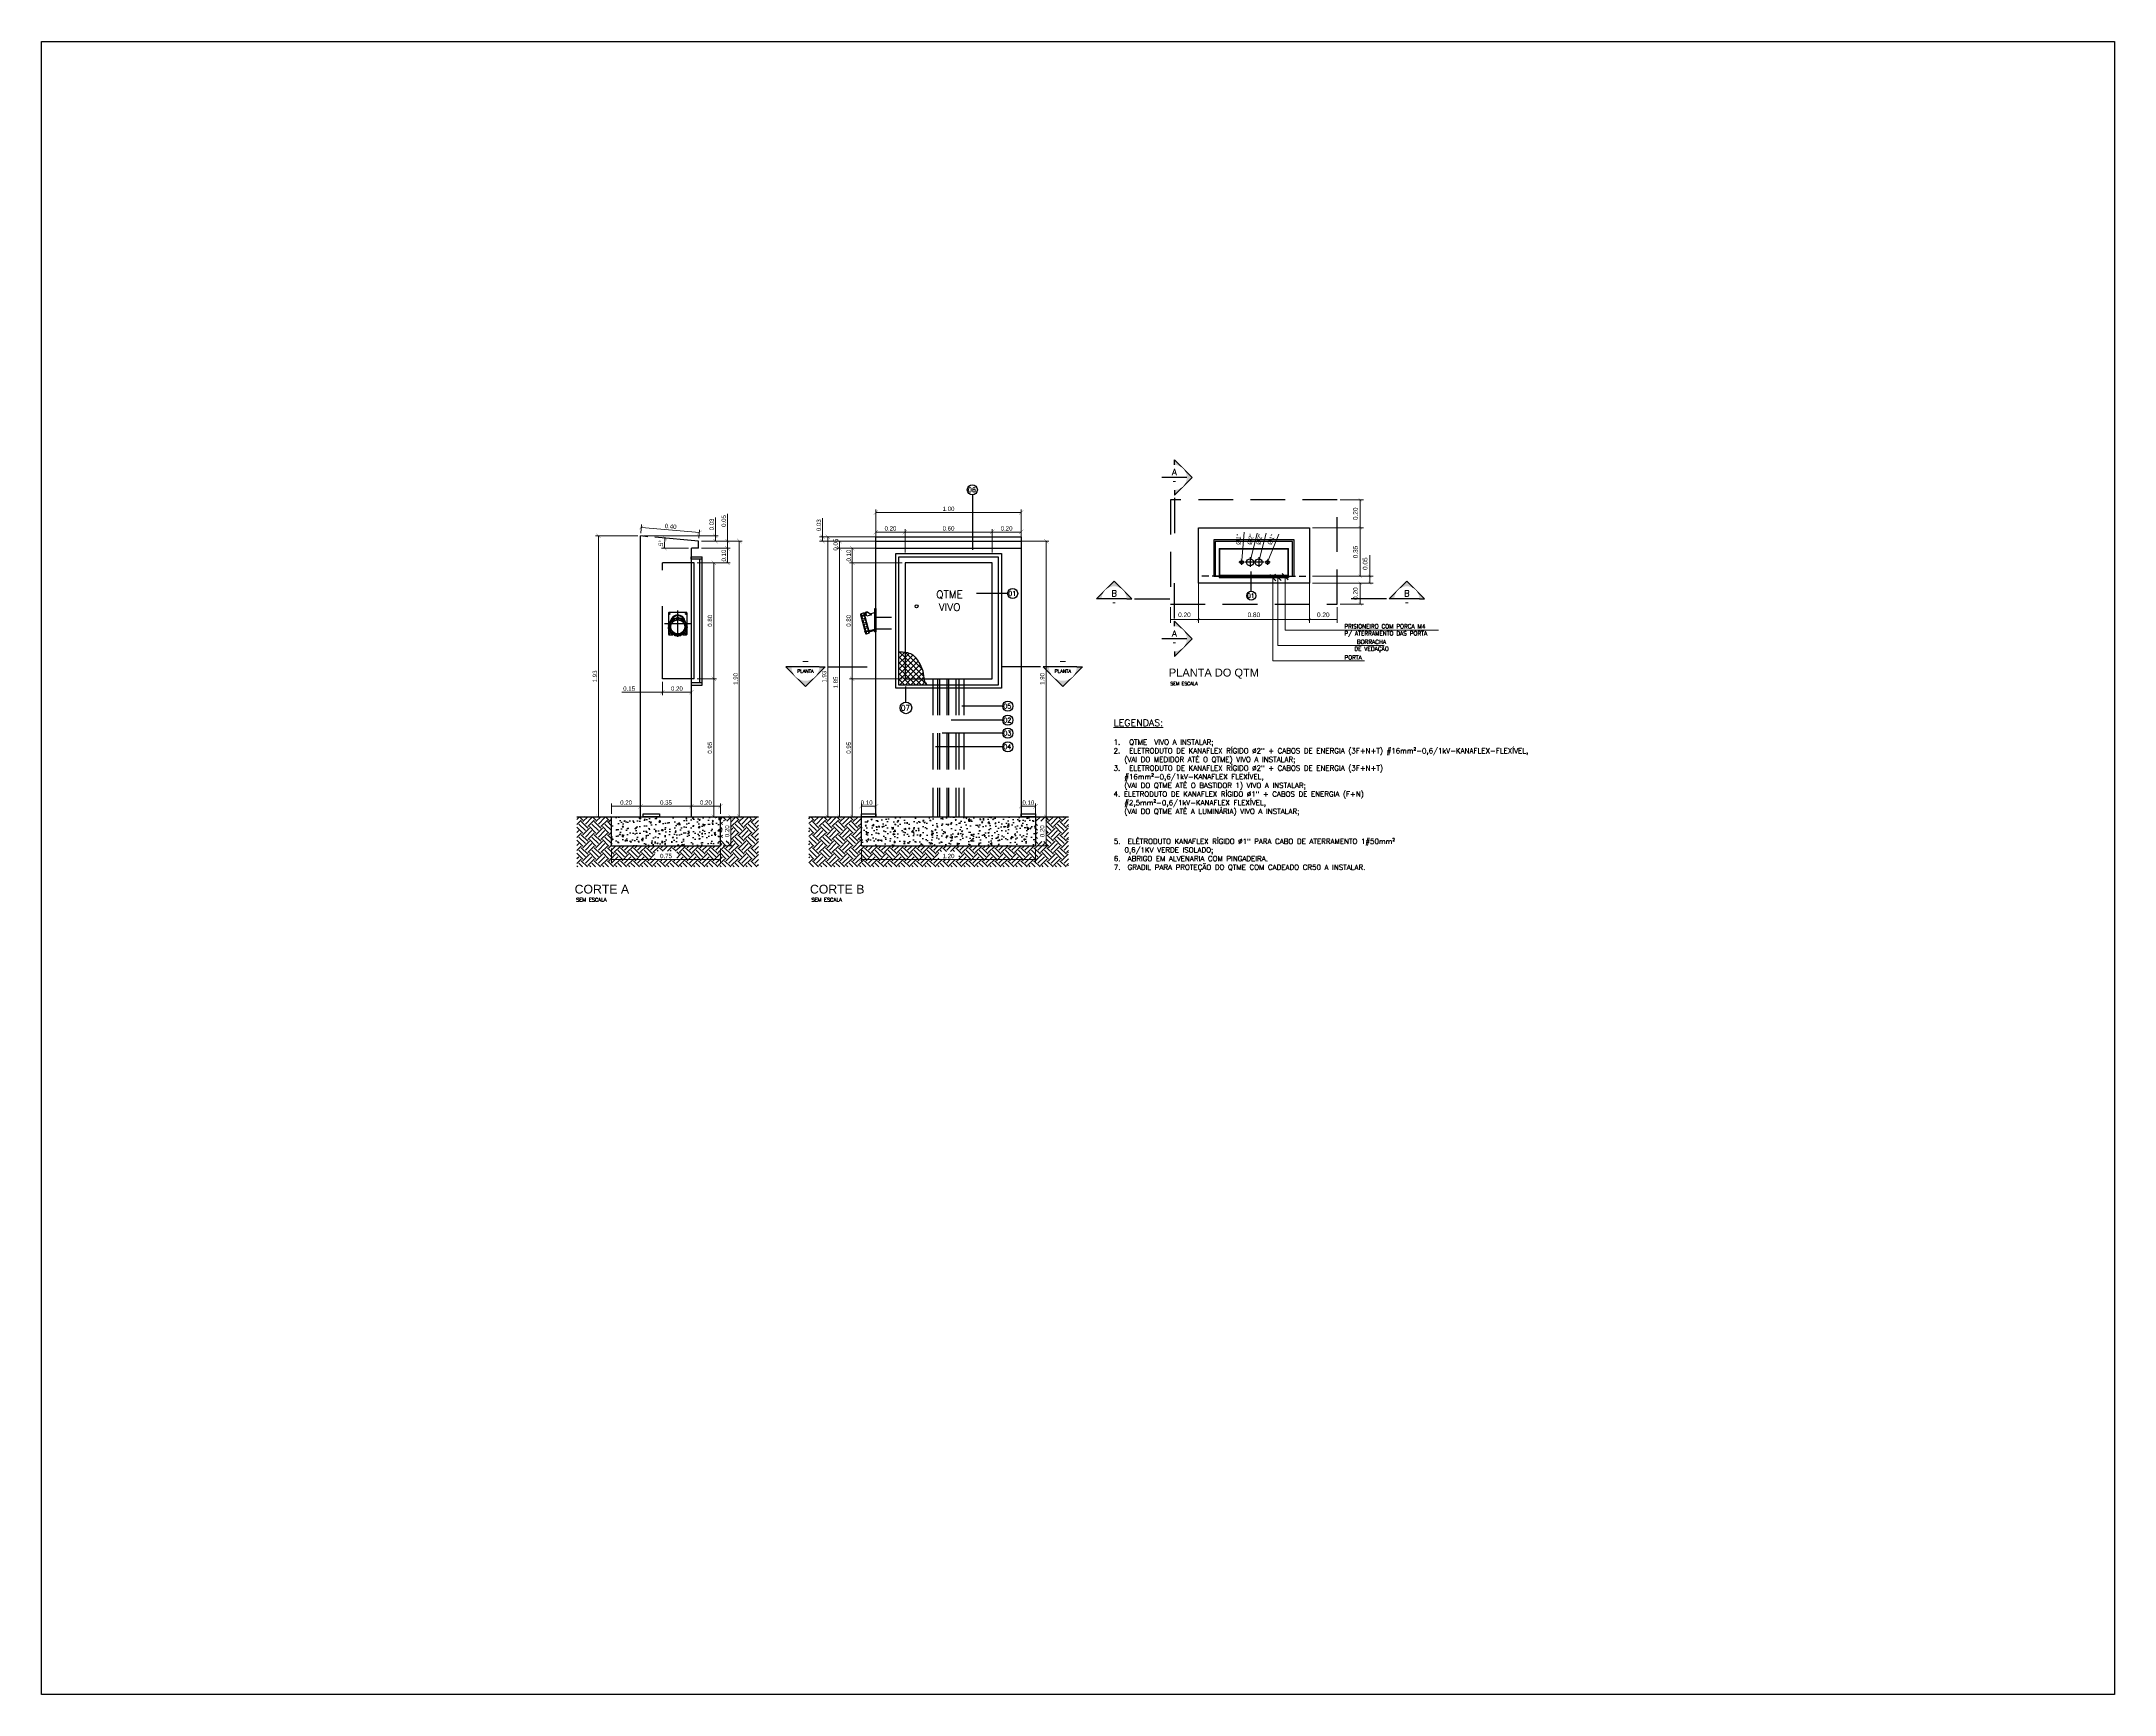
# Model space of a CAD drawing. Header units: inches. Extents: x -7660 to 802, y -193 to 3.
# Drawn here: x 712.4 to 802.1, y -192.6 to -121 of the extents above; entities that cross this region are included whole.
import ezdxf
from ezdxf.enums import TextEntityAlignment as Align

# ---------------------------------------------------------------- set-up
doc = ezdxf.new("R2010")
doc.units = ezdxf.units.IN
doc.header["$MEASUREMENT"] = 0
doc.set_wipeout_variables(frame=1)
for name, pattern in [('CENTERX2', [4, 2.5, -0.5, 0.5, -0.5]), ('CONTINUO', [0]), ('DASHDOT', [1, 0.5, -0.25, 0, -0.25]), ('DASHED2', [0.375, 0.25, -0.125]), ('HIDDEN', [0.375, 0.25, -0.125])]:
    doc.linetypes.add(name, pattern=pattern)
for name, color, linetype in [('0-A INSTALAR', 10, 'Continuous'), ('at_Entity', 7, 'Continuous'), ('COTAS', 8, 'Continuous'), ('ELECTRICAL', 7, 'Continuous'), ('indicação', 7, 'Continuous'), ('L-CENTER', 9, 'CENTERX2'), ('lay_exist', 9, 'Continuous'), ('NUT', 31, 'Continuous'), ('power-plug', 7, 'Continuous'), ('SBA Caixa e QTM', 30, 'CONTINUO'), ('SBA Detalhe', 255, 'Continuous'), ('Text-02', 255, 'Continuous')]:
    doc.layers.add(name, color=color, linetype=linetype)
doc.layers.add('TEXTOS', color=7, linetype='Continuous', lineweight=9)
doc.styles.add('Arial', font='arial.ttf')
doc.styles.add('ROMANS', font='romans.shx', dxfattribs={"height": 10})
doc.dimstyles.new('1-100$7', dxfattribs={"dimscale": 100, "dimtxt": 1.5, "dimasz": 2, "dimexe": 1, "dimexo": 1, "dimgap": 0.75, "dimtad": 1, "dimlfac": 0.001, "dimzin": 1, "dimdsep": 46, "dimtxsty": 'ROMANS', "dimblk": 'OBLIQUE', "dimcen": 0, "dimdle": 1, "dimclre": 9, "dimadec": 0, "dimazin": 0, "dimtfac": 1, "dimtix": 1, "dimtmove": 0, "dimatfit": 2, "dimldrblk": 'OBLIQUE', "dimfxl": 1, "dimarcsym": 0})
doc.dimstyles.new('Arq- 100', dxfattribs={"dimtxt": 0.15, "dimasz": 0.05, "dimexe": 0.05, "dimexo": 0.01, "dimgap": 0.09, "dimtad": 1, "dimzin": 0, "dimdsep": 46, "dimtxsty": 'Arial', "dimblk": 'ARCHTICK', "dimcen": 0.09, "dimclrd": 256, "dimclre": 256, "dimclrt": 1, "dimadec": 0, "dimazin": 0, "dimtfac": 1, "dimtix": 1, "dimtofl": 0, "dimtmove": 0, "dimatfit": 3, "dimldrblk": 'OPEN30', "dimfxl": 0.07, "dimtolj": 1, "dimtzin": 0, "dimlwd": 9, "dimlwe": 9, "dimarcsym": 0})
doc.dimstyles.new('ATC - COTA', dxfattribs={"dimtxt": 0.15, "dimasz": 0.1, "dimexe": 0.1, "dimexo": 0.1, "dimgap": 0.08, "dimtad": 1, "dimzin": 0, "dimdsep": 46, "dimtxsty": 'Arial', "dimblk": 'ARCHTICK', "dimcen": 0.09, "dimclrd": 7, "dimclre": 7, "dimclrt": 1, "dimadec": 0, "dimazin": 0, "dimtfac": 1, "dimtix": 1, "dimtofl": 0, "dimtmove": 0, "dimatfit": 3, "dimldrblk": 'OPEN30', "dimfxl": 0.07, "dimtolj": 1, "dimtzin": 0, "dimlwd": 9, "dimlwe": 9, "dimarcsym": 0})
pattern_1 = [(45, (-2184.60815, -906.25426), (-0.089802561, 0.089802561), []), (135, (-2184.60815, -906.25426), (-0.089802561, -0.089802561), [])]

# ---------------------------------------------------------------- blocks, each defined once
blk = doc.blocks.new('_OBLIQUE')
at = {"color": 0, "linetype": 'ByBlock', "lineweight": -2}
blk.add_line((-0.5, -0.5), (0.5, 0.5), dxfattribs=at)
blk = doc.blocks.new('_ArchTick')
at = {"const_width": 0.05}
blk.add_lwpolyline([(-0.5, -0.5), (0.5, 0.5)], dxfattribs=at)
blk = doc.blocks.new('*D274')
at = {"lineweight": 9, "ltscale": 6, "transparency": 16777216}
for p, q in [((2.313, 2.166), (2.313, 2.328)), ((2.313, 2.308), (2.913, 2.308)), ((2.913, 2.266), (2.913, 2.328))]:
    blk.add_line(p, q, dxfattribs=at)
at = {"lineweight": 9, "ltscale": 6, "transparency": 16777216, "xscale": 0.03, "yscale": 0.03, "zscale": 0.03, "rotation": 180}
blk.add_blockref('_ArchTick', (2.313, 2.308), dxfattribs=at)
at = {"lineweight": 9, "ltscale": 6, "transparency": 16777216, "xscale": 0.03, "yscale": 0.03, "zscale": 0.03}
blk.add_blockref('_ArchTick', (2.913, 2.308), dxfattribs=at)
at = {"color": 1, "ltscale": 6, "transparency": 16777216, "insert": (2.613, 2.333), "char_height": 0.03, "attachment_point": 5, "style": 'Arial'}
blk.add_mtext('\\A1;0.60', dxfattribs=at)
blk = doc.blocks.new('_Open30')
at = {"color": 0, "linetype": 'ByBlock', "lineweight": -2}
for p, q in [((-1, 0.27), (0, 0)), ((0, 0), (-1, -0.27)), ((0, 0), (-1, 0))]:
    blk.add_line(p, q, dxfattribs=at)
blk = doc.blocks.new('*D275')
at = {"lineweight": 9, "ltscale": 6, "transparency": 16777216}
for p, q in [((2.113, 2.266), (2.113, 2.463)), ((2.113, 2.443), (3.113, 2.443)), ((3.113, 2.266), (3.113, 2.463))]:
    blk.add_line(p, q, dxfattribs=at)
at = {"lineweight": 9, "ltscale": 6, "transparency": 16777216, "xscale": 0.03, "yscale": 0.03, "zscale": 0.03, "rotation": 180}
blk.add_blockref('_ArchTick', (2.113, 2.443), dxfattribs=at)
at = {"lineweight": 9, "ltscale": 6, "transparency": 16777216, "xscale": 0.03, "yscale": 0.03, "zscale": 0.03}
blk.add_blockref('_ArchTick', (3.113, 2.443), dxfattribs=at)
at = {"color": 1, "ltscale": 6, "transparency": 16777216, "insert": (2.613, 2.468), "char_height": 0.03, "attachment_point": 5, "style": 'Arial'}
blk.add_mtext('\\A1;1.00', dxfattribs=at)
blk = doc.blocks.new('*D253')
at = {"color": 7, "lineweight": 9, "ltscale": 6, "transparency": 16777216}
for p, q in [((2.113, 2.296), (2.113, 2.328)), ((2.113, 2.308), (2.313, 2.308)), ((2.313, 2.166), (2.313, 2.328))]:
    blk.add_line(p, q, dxfattribs=at)
at = {"color": 7, "lineweight": 9, "ltscale": 6, "transparency": 16777216, "xscale": 0.03, "yscale": 0.03, "zscale": 0.03, "rotation": 180}
blk.add_blockref('_ArchTick', (2.113, 2.308), dxfattribs=at)
at = {"color": 7, "lineweight": 9, "ltscale": 6, "transparency": 16777216, "xscale": 0.03, "yscale": 0.03, "zscale": 0.03}
blk.add_blockref('_ArchTick', (2.313, 2.308), dxfattribs=at)
at = {"color": 1, "ltscale": 6, "transparency": 16777216, "insert": (2.213, 2.333), "char_height": 0.03, "attachment_point": 5, "style": 'Arial'}
blk.add_mtext('\\A1;0.20', dxfattribs=at)
blk = doc.blocks.new('*D276')
at = {"lineweight": 9, "ltscale": 6, "transparency": 16777216}
for p, q in [((2.913, 2.166), (2.913, 2.328)), ((2.913, 2.308), (3.113, 2.308)), ((3.113, 2.266), (3.113, 2.328))]:
    blk.add_line(p, q, dxfattribs=at)
at = {"lineweight": 9, "ltscale": 6, "transparency": 16777216, "xscale": 0.03, "yscale": 0.03, "zscale": 0.03, "rotation": 180}
blk.add_blockref('_ArchTick', (2.913, 2.308), dxfattribs=at)
at = {"lineweight": 9, "ltscale": 6, "transparency": 16777216, "xscale": 0.03, "yscale": 0.03, "zscale": 0.03}
blk.add_blockref('_ArchTick', (3.113, 2.308), dxfattribs=at)
at = {"color": 1, "ltscale": 6, "transparency": 16777216, "insert": (3.013, 2.333), "char_height": 0.03, "attachment_point": 5, "style": 'Arial'}
blk.add_mtext('\\A1;0.20', dxfattribs=at)
blk = doc.blocks.new('*D252')
at = {"color": 7, "lineweight": 9, "ltscale": 6, "transparency": 16777216}
for p, q in [((2.093, 2.196), (1.841, 2.196)), ((1.861, 2.196), (1.861, 0.346)), ((1.993, 0.346), (1.841, 0.346))]:
    blk.add_line(p, q, dxfattribs=at)
at = {"color": 7, "lineweight": 9, "ltscale": 6, "transparency": 16777216, "xscale": 0.03, "yscale": 0.03, "zscale": 0.03}
for p, rotation in [((1.861, 2.196), 90), ((1.861, 0.346), 270)]:
    blk.add_blockref('_ArchTick', p, dxfattribs=dict(at, rotation=rotation))
at = {"color": 1, "ltscale": 6, "transparency": 16777216, "insert": (1.835, 1.271), "char_height": 0.03, "attachment_point": 5, "rotation": 90, "style": 'Arial'}
blk.add_mtext('\\A1;1.85', dxfattribs=at)
blk = doc.blocks.new('*D254')
at = {"color": 7, "lineweight": 9, "ltscale": 6, "transparency": 16777216}
for p, q in [((1.744, 2.276), (1.744, 2.404)), ((2.093, 2.276), (1.724, 2.276)), ((2.193, 2.246), (1.724, 2.246)), ((1.744, 2.246), (1.744, 2.276))]:
    blk.add_line(p, q, dxfattribs=at)
at = {"color": 7, "lineweight": 9, "ltscale": 6, "transparency": 16777216, "xscale": 0.03, "yscale": 0.03, "zscale": 0.03}
for p, rotation in [((1.744, 2.276), 90), ((1.744, 2.246), 270)]:
    blk.add_blockref('_ArchTick', p, dxfattribs=dict(at, rotation=rotation))
at = {"color": 1, "ltscale": 6, "transparency": 16777216, "insert": (1.719, 2.355), "char_height": 0.03, "attachment_point": 5, "rotation": 90, "style": 'Arial'}
blk.add_mtext('\\A1;0.03', dxfattribs=at)
blk = doc.blocks.new('*D277')
at = {"lineweight": 9, "ltscale": 6, "transparency": 16777216}
for p, q in [((3.033, 2.246), (3.305, 2.246)), ((3.285, 2.246), (3.285, 0.346)), ((3.033, 0.346), (3.305, 0.346))]:
    blk.add_line(p, q, dxfattribs=at)
at = {"lineweight": 9, "ltscale": 6, "transparency": 16777216, "xscale": 0.03, "yscale": 0.03, "zscale": 0.03}
for p, rotation in [((3.285, 2.246), 90), ((3.285, 0.346), 270)]:
    blk.add_blockref('_ArchTick', p, dxfattribs=dict(at, rotation=rotation))
at = {"color": 1, "ltscale": 6, "transparency": 16777216, "insert": (3.259, 1.296), "char_height": 0.03, "attachment_point": 5, "rotation": 90, "style": 'Arial'}
blk.add_mtext('\\A1;1.90', dxfattribs=at)
blk = doc.blocks.new('*D278')
at = {"lineweight": 9, "ltscale": 6, "transparency": 16777216}
for p, q in [((0.471, 2.281), (0.181, 2.281)), ((0.201, 2.281), (0.201, 0.346)), ((0.271, 0.346), (0.181, 0.346))]:
    blk.add_line(p, q, dxfattribs=at)
at = {"lineweight": 9, "ltscale": 6, "transparency": 16777216, "xscale": 0.03, "yscale": 0.03, "zscale": 0.03}
for p, rotation in [((0.201, 2.281), 90), ((0.201, 0.346), 270)]:
    blk.add_blockref('_ArchTick', p, dxfattribs=dict(at, rotation=rotation))
at = {"color": 1, "ltscale": 6, "transparency": 16777216, "insert": (0.176, 1.313), "char_height": 0.03, "attachment_point": 5, "rotation": 90, "style": 'Arial'}
blk.add_mtext('\\A1;1.93', dxfattribs=at)
blk = doc.blocks.new('*D259')
at = {"color": 7, "lineweight": 9, "ltscale": 6, "transparency": 16777216}
for p, q in [((0.911, 2.196), (1.109, 2.196)), ((1.089, 2.196), (1.089, 2.096)), ((0.881, 2.096), (1.109, 2.096))]:
    blk.add_line(p, q, dxfattribs=at)
at = {"color": 7, "lineweight": 9, "ltscale": 6, "transparency": 16777216, "xscale": 0.03, "yscale": 0.03, "zscale": 0.03}
for p, rotation in [((1.089, 2.196), 90), ((1.089, 2.096), 270)]:
    blk.add_blockref('_ArchTick', p, dxfattribs=dict(at, rotation=rotation))
at = {"color": 1, "ltscale": 6, "transparency": 16777216, "insert": (1.064, 2.146), "char_height": 0.03, "attachment_point": 5, "rotation": 90, "style": 'Arial'}
blk.add_mtext('\\A1;0.10', dxfattribs=at)
blk = doc.blocks.new('*D244')
at = {"color": 7, "lineweight": 9, "ltscale": 6, "transparency": 16777216}
for p, q in [((0.492, 2.3), (0.497, 2.359)), ((0.496, 2.339), (0.896, 2.304)), ((0.892, 2.266), (0.897, 2.324))]:
    blk.add_line(p, q, dxfattribs=at)
at = {"color": 7, "lineweight": 9, "ltscale": 6, "transparency": 16777216, "xscale": 0.03, "yscale": 0.03, "zscale": 0.03}
for p, rotation in [((0.496, 2.339), 175.0000000000581), ((0.896, 2.304), 355.000000000058)]:
    blk.add_blockref('_ArchTick', p, dxfattribs=dict(at, rotation=rotation))
at = {"color": 1, "ltscale": 6, "transparency": 16777216, "insert": (0.698, 2.347), "char_height": 0.03, "attachment_point": 5, "rotation": 355, "style": 'Arial'}
blk.add_mtext('\\A1;0.40', dxfattribs=at)
blk = doc.blocks.new('*D245')
at = {"color": 7, "lineweight": 9, "ltscale": 6, "transparency": 16777216}
for p, q in [((1.089, 2.246), (1.089, 2.433)), ((0.911, 2.246), (1.109, 2.246)), ((0.911, 2.196), (1.109, 2.196)), ((1.089, 2.196), (1.089, 2.246))]:
    blk.add_line(p, q, dxfattribs=at)
at = {"color": 7, "lineweight": 9, "ltscale": 6, "transparency": 16777216, "xscale": 0.03, "yscale": 0.03, "zscale": 0.03}
for p, rotation in [((1.089, 2.246), 90), ((1.089, 2.196), 270)]:
    blk.add_blockref('_ArchTick', p, dxfattribs=dict(at, rotation=rotation))
at = {"color": 1, "ltscale": 6, "transparency": 16777216, "insert": (1.064, 2.384), "char_height": 0.03, "attachment_point": 5, "rotation": 90, "style": 'Arial'}
blk.add_mtext('\\A1;0.05', dxfattribs=at)
blk = doc.blocks.new('*D251')
at = {"color": 7, "lineweight": 9, "ltscale": 6, "transparency": 16777216}
for p, q in [((2.013, 0.366), (2.013, 0.438)), ((2.113, 0.366), (2.113, 0.438)), ((2.113, 0.418), (2.013, 0.418))]:
    blk.add_line(p, q, dxfattribs=at)
at = {"color": 7, "lineweight": 9, "ltscale": 6, "transparency": 16777216, "xscale": 0.03, "yscale": 0.03, "zscale": 0.03, "rotation": 180}
blk.add_blockref('_ArchTick', (2.013, 0.418), dxfattribs=at)
at = {"color": 7, "lineweight": 9, "ltscale": 6, "transparency": 16777216, "xscale": 0.03, "yscale": 0.03, "zscale": 0.03}
blk.add_blockref('_ArchTick', (2.113, 0.418), dxfattribs=at)
at = {"color": 1, "ltscale": 6, "transparency": 16777216, "insert": (2.049, 0.443), "char_height": 0.03, "attachment_point": 5, "style": 'Arial'}
blk.add_mtext('\\A1;0.10', dxfattribs=at)
blk = doc.blocks.new('*D279')
at = {"lineweight": 9, "ltscale": 6, "transparency": 16777216}
for p, q in [((0.291, 0.366), (0.291, 0.438)), ((0.491, 0.366), (0.491, 0.438)), ((0.491, 0.418), (0.291, 0.418))]:
    blk.add_line(p, q, dxfattribs=at)
at = {"lineweight": 9, "ltscale": 6, "transparency": 16777216, "xscale": 0.03, "yscale": 0.03, "zscale": 0.03, "rotation": 180}
blk.add_blockref('_ArchTick', (0.291, 0.418), dxfattribs=at)
at = {"lineweight": 9, "ltscale": 6, "transparency": 16777216, "xscale": 0.03, "yscale": 0.03, "zscale": 0.03}
blk.add_blockref('_ArchTick', (0.491, 0.418), dxfattribs=at)
at = {"color": 1, "ltscale": 6, "transparency": 16777216, "insert": (0.391, 0.443), "char_height": 0.03, "attachment_point": 5, "style": 'Arial'}
blk.add_mtext('\\A1;0.20', dxfattribs=at)
blk = doc.blocks.new('*D250')
at = {"color": 7, "lineweight": 9, "ltscale": 6, "transparency": 16777216}
for p, q in [((3.113, 0.366), (3.113, 0.438)), ((3.213, 0.366), (3.213, 0.438)), ((3.113, 0.418), (3.213, 0.418))]:
    blk.add_line(p, q, dxfattribs=at)
at = {"color": 7, "lineweight": 9, "ltscale": 6, "transparency": 16777216, "xscale": 0.03, "yscale": 0.03, "zscale": 0.03, "rotation": 180}
blk.add_blockref('_ArchTick', (3.113, 0.418), dxfattribs=at)
at = {"color": 7, "lineweight": 9, "ltscale": 6, "transparency": 16777216, "xscale": 0.03, "yscale": 0.03, "zscale": 0.03}
blk.add_blockref('_ArchTick', (3.213, 0.418), dxfattribs=at)
at = {"color": 1, "ltscale": 6, "transparency": 16777216, "insert": (3.163, 0.443), "char_height": 0.03, "attachment_point": 5, "style": 'Arial'}
blk.add_mtext('\\A1;0.10', dxfattribs=at)
blk = doc.blocks.new('*D247')
at = {"color": 7, "lineweight": 9, "ltscale": 6, "transparency": 16777216}
for p, q in [((2.013, 0.126), (2.013, 0.03)), ((2.013, 0.05), (3.213, 0.05)), ((3.213, 0.126), (3.213, 0.03))]:
    blk.add_line(p, q, dxfattribs=at)
at = {"color": 7, "lineweight": 9, "ltscale": 6, "transparency": 16777216, "xscale": 0.03, "yscale": 0.03, "zscale": 0.03, "rotation": 180}
blk.add_blockref('_ArchTick', (2.013, 0.05), dxfattribs=at)
at = {"color": 7, "lineweight": 9, "ltscale": 6, "transparency": 16777216, "xscale": 0.03, "yscale": 0.03, "zscale": 0.03}
blk.add_blockref('_ArchTick', (3.213, 0.05), dxfattribs=at)
at = {"color": 1, "ltscale": 6, "transparency": 16777216, "insert": (2.613, 0.075), "char_height": 0.03, "attachment_point": 5, "style": 'Arial'}
blk.add_mtext('\\A1;1.20', dxfattribs=at)
blk = doc.blocks.new('*D280')
at = {"lineweight": 9, "ltscale": 6, "transparency": 16777216}
blk.add_line((0.491, 0.418), (0.841, 0.418), dxfattribs=at)
at = {"lineweight": 9, "ltscale": 6, "transparency": 16777216, "xscale": 0.03, "yscale": 0.03, "zscale": 0.03, "rotation": 180}
blk.add_blockref('_ArchTick', (0.491, 0.418), dxfattribs=at)
at = {"lineweight": 9, "ltscale": 6, "transparency": 16777216, "xscale": 0.03, "yscale": 0.03, "zscale": 0.03}
blk.add_blockref('_ArchTick', (0.841, 0.418), dxfattribs=at)
at = {"color": 1, "ltscale": 6, "transparency": 16777216, "insert": (0.666, 0.443), "char_height": 0.03, "attachment_point": 5, "style": 'Arial'}
blk.add_mtext('\\A1;0.35', dxfattribs=at)
blk = doc.blocks.new('*D248')
at = {"color": 7, "lineweight": 9, "ltscale": 6, "transparency": 16777216}
for p, q in [((3.233, 0.346), (3.305, 0.346)), ((3.285, 0.346), (3.285, 0.146)), ((3.233, 0.146), (3.305, 0.146))]:
    blk.add_line(p, q, dxfattribs=at)
at = {"color": 7, "lineweight": 9, "ltscale": 6, "transparency": 16777216, "xscale": 0.03, "yscale": 0.03, "zscale": 0.03}
for p, rotation in [((3.285, 0.346), 90), ((3.285, 0.146), 270)]:
    blk.add_blockref('_ArchTick', p, dxfattribs=dict(at, rotation=rotation))
at = {"color": 1, "ltscale": 6, "transparency": 16777216, "insert": (3.259, 0.246), "char_height": 0.03, "attachment_point": 5, "rotation": 90, "style": 'Arial'}
blk.add_mtext('\\A1;0.20', dxfattribs=at)
blk = doc.blocks.new('*D281')
at = {"lineweight": 9, "ltscale": 6, "transparency": 16777216}
for p, q in [((1.061, 0.346), (1.132, 0.346)), ((1.112, 0.346), (1.112, 0.146)), ((1.061, 0.146), (1.132, 0.146))]:
    blk.add_line(p, q, dxfattribs=at)
at = {"lineweight": 9, "ltscale": 6, "transparency": 16777216, "xscale": 0.03, "yscale": 0.03, "zscale": 0.03}
for p, rotation in [((1.112, 0.346), 90), ((1.112, 0.146), 270)]:
    blk.add_blockref('_ArchTick', p, dxfattribs=dict(at, rotation=rotation))
at = {"color": 1, "ltscale": 6, "transparency": 16777216, "insert": (1.087, 0.246), "char_height": 0.03, "attachment_point": 5, "rotation": 90, "style": 'Arial'}
blk.add_mtext('\\A1;0.20', dxfattribs=at)
blk = doc.blocks.new('*D282')
at = {"lineweight": 9, "ltscale": 6, "transparency": 16777216}
for p, q in [((0.841, 0.366), (0.841, 0.438)), ((1.041, 0.366), (1.041, 0.438)), ((0.841, 0.418), (1.041, 0.418))]:
    blk.add_line(p, q, dxfattribs=at)
at = {"lineweight": 9, "ltscale": 6, "transparency": 16777216, "xscale": 0.03, "yscale": 0.03, "zscale": 0.03, "rotation": 180}
blk.add_blockref('_ArchTick', (0.841, 0.418), dxfattribs=at)
at = {"lineweight": 9, "ltscale": 6, "transparency": 16777216, "xscale": 0.03, "yscale": 0.03, "zscale": 0.03}
blk.add_blockref('_ArchTick', (1.041, 0.418), dxfattribs=at)
at = {"color": 1, "ltscale": 6, "transparency": 16777216, "insert": (0.941, 0.443), "char_height": 0.03, "attachment_point": 5, "style": 'Arial'}
blk.add_mtext('\\A1;0.20', dxfattribs=at)
blk = doc.blocks.new('*D246')
at = {"color": 7, "lineweight": 9, "ltscale": 6, "transparency": 16777216}
blk.add_line((0.821, 2.196), (0.636, 2.196), dxfattribs=at)
blk.add_arc((1.462, 2.196), 0.806, 175, 180, dxfattribs=at)
at = {"color": 7, "lineweight": 9, "ltscale": 6, "transparency": 16777216, "xscale": 0.03, "yscale": 0.03, "zscale": 0.03}
for p, rotation in [((0.656, 2.196), 270), ((0.659, 2.266), 85.00000000005805)]:
    blk.add_blockref('_ArchTick', p, dxfattribs=dict(at, rotation=rotation))
at = {"color": 1, "ltscale": 6, "transparency": 16777216, "insert": (0.631, 2.232), "char_height": 0.03, "attachment_point": 5, "rotation": 87.5, "style": 'Arial'}
blk.add_mtext('\\A1;5°', dxfattribs=at)
blk = doc.blocks.new('*D258')
at = {"color": 7, "lineweight": 9, "ltscale": 6, "transparency": 16777216}
for p, q in [((0.641, 1.276), (0.641, 1.184)), ((0.641, 1.204), (0.841, 1.204)), ((0.841, 1.276), (0.841, 1.184))]:
    blk.add_line(p, q, dxfattribs=at)
at = {"color": 7, "lineweight": 9, "ltscale": 6, "transparency": 16777216, "xscale": 0.03, "yscale": 0.03, "zscale": 0.03, "rotation": 180}
blk.add_blockref('_ArchTick', (0.641, 1.204), dxfattribs=at)
at = {"color": 7, "lineweight": 9, "ltscale": 6, "transparency": 16777216, "xscale": 0.03, "yscale": 0.03, "zscale": 0.03}
blk.add_blockref('_ArchTick', (0.841, 1.204), dxfattribs=at)
at = {"color": 1, "ltscale": 6, "transparency": 16777216, "insert": (0.741, 1.229), "char_height": 0.03, "attachment_point": 5, "style": 'Arial'}
blk.add_mtext('\\A1;0.20', dxfattribs=at)
blk = doc.blocks.new('*D262')
at = {"color": 7, "lineweight": 9, "ltscale": 6, "transparency": 16777216}
for p, q in [((0.491, 1.204), (0.362, 1.204)), ((0.491, 1.276), (0.491, 1.184)), ((0.641, 1.204), (0.491, 1.204)), ((0.641, 1.276), (0.641, 1.184))]:
    blk.add_line(p, q, dxfattribs=at)
at = {"color": 7, "lineweight": 9, "ltscale": 6, "transparency": 16777216, "xscale": 0.03, "yscale": 0.03, "zscale": 0.03, "rotation": 180}
blk.add_blockref('_ArchTick', (0.491, 1.204), dxfattribs=at)
at = {"color": 7, "lineweight": 9, "ltscale": 6, "transparency": 16777216, "xscale": 0.03, "yscale": 0.03, "zscale": 0.03}
blk.add_blockref('_ArchTick', (0.641, 1.204), dxfattribs=at)
at = {"color": 1, "ltscale": 6, "transparency": 16777216, "insert": (0.412, 1.229), "char_height": 0.03, "attachment_point": 5, "style": 'Arial'}
blk.add_mtext('\\A1;0.15', dxfattribs=at)
blk = doc.blocks.new('*D269')
at = {"lineweight": 9, "ltscale": 6, "transparency": 16777216}
for p, q in [((0.291, 0.126), (0.291, 0.03)), ((0.291, 0.05), (1.041, 0.05)), ((1.041, 0.126), (1.041, 0.03))]:
    blk.add_line(p, q, dxfattribs=at)
at = {"lineweight": 9, "ltscale": 6, "transparency": 16777216, "xscale": 0.03, "yscale": 0.03, "zscale": 0.03, "rotation": 180}
blk.add_blockref('_ArchTick', (0.291, 0.05), dxfattribs=at)
at = {"lineweight": 9, "ltscale": 6, "transparency": 16777216, "xscale": 0.03, "yscale": 0.03, "zscale": 0.03}
blk.add_blockref('_ArchTick', (1.041, 0.05), dxfattribs=at)
at = {"color": 1, "ltscale": 6, "transparency": 16777216, "insert": (0.666, 0.075), "char_height": 0.03, "attachment_point": 5, "style": 'Arial'}
blk.add_mtext('\\A1;0.75', dxfattribs=at)
blk = doc.blocks.new('*D270')
at = {"lineweight": 9, "ltscale": 6, "transparency": 16777216}
for p, q in [((1.006, 2.281), (1.006, 2.409)), ((0.511, 2.281), (1.026, 2.281)), ((0.911, 2.246), (1.026, 2.246)), ((1.006, 2.246), (1.006, 2.281))]:
    blk.add_line(p, q, dxfattribs=at)
at = {"lineweight": 9, "ltscale": 6, "transparency": 16777216, "xscale": 0.03, "yscale": 0.03, "zscale": 0.03}
for p, rotation in [((1.006, 2.281), 90), ((1.006, 2.246), 270)]:
    blk.add_blockref('_ArchTick', p, dxfattribs=dict(at, rotation=rotation))
at = {"color": 1, "ltscale": 6, "transparency": 16777216, "insert": (0.981, 2.36), "char_height": 0.03, "attachment_point": 5, "rotation": 90, "style": 'Arial'}
blk.add_mtext('\\A1;0.03', dxfattribs=at)
blk = doc.blocks.new('*D271')
at = {"lineweight": 9, "ltscale": 6, "transparency": 16777216}
for p, q in [((0.911, 2.246), (1.191, 2.246)), ((1.171, 2.246), (1.171, 0.346)), ((0.881, 0.346), (1.191, 0.346))]:
    blk.add_line(p, q, dxfattribs=at)
at = {"lineweight": 9, "ltscale": 6, "transparency": 16777216, "xscale": 0.03, "yscale": 0.03, "zscale": 0.03}
for p, rotation in [((1.171, 2.246), 90), ((1.171, 0.346), 270)]:
    blk.add_blockref('_ArchTick', p, dxfattribs=dict(at, rotation=rotation))
at = {"color": 1, "ltscale": 6, "transparency": 16777216, "insert": (1.146, 1.296), "char_height": 0.03, "attachment_point": 5, "rotation": 90, "style": 'Arial'}
blk.add_mtext('\\A1;1.90', dxfattribs=at)
blk = doc.blocks.new('*D272')
at = {"lineweight": 9, "ltscale": 6, "transparency": 16777216}
for p, q in [((2.193, 2.246), (1.841, 2.246)), ((2.193, 2.196), (1.841, 2.196)), ((1.861, 2.246), (1.861, 2.196))]:
    blk.add_line(p, q, dxfattribs=at)
at = {"lineweight": 9, "ltscale": 6, "transparency": 16777216, "xscale": 0.03, "yscale": 0.03, "zscale": 0.03}
for p, rotation in [((1.861, 2.246), 90), ((1.861, 2.196), 270)]:
    blk.add_blockref('_ArchTick', p, dxfattribs=dict(at, rotation=rotation))
at = {"color": 1, "ltscale": 6, "transparency": 16777216, "insert": (1.835, 2.221), "char_height": 0.03, "attachment_point": 5, "rotation": 90, "style": 'Arial'}
blk.add_mtext('\\A1;0.05', dxfattribs=at)
blk = doc.blocks.new('*D273')
at = {"lineweight": 9, "ltscale": 6, "transparency": 16777216}
for p, q in [((2.193, 2.276), (1.761, 2.276)), ((1.781, 2.276), (1.781, 0.346)), ((2.193, 0.346), (1.761, 0.346))]:
    blk.add_line(p, q, dxfattribs=at)
at = {"lineweight": 9, "ltscale": 6, "transparency": 16777216, "xscale": 0.03, "yscale": 0.03, "zscale": 0.03}
for p, rotation in [((1.781, 2.276), 90), ((1.781, 0.346), 270)]:
    blk.add_blockref('_ArchTick', p, dxfattribs=dict(at, rotation=rotation))
at = {"color": 1, "ltscale": 6, "transparency": 16777216, "insert": (1.756, 1.311), "char_height": 0.03, "attachment_point": 5, "rotation": 90, "style": 'Arial'}
blk.add_mtext('\\A1;1.93', dxfattribs=at)
blk = doc.blocks.new('*D255')
at = {"color": 7, "lineweight": 9, "ltscale": 6, "transparency": 16777216}
for p, q in [((2.293, 1.296), (1.93, 1.296)), ((1.95, 0.346), (1.95, 1.296)), ((1.957, 0.346), (1.93, 0.346))]:
    blk.add_line(p, q, dxfattribs=at)
at = {"color": 7, "lineweight": 9, "ltscale": 6, "transparency": 16777216, "xscale": 0.03, "yscale": 0.03, "zscale": 0.03}
for p, rotation in [((1.95, 1.296), 90), ((1.95, 0.346), 270)]:
    blk.add_blockref('_ArchTick', p, dxfattribs=dict(at, rotation=rotation))
at = {"color": 1, "ltscale": 6, "transparency": 16777216, "insert": (1.925, 0.821), "char_height": 0.03, "attachment_point": 5, "rotation": 90, "style": 'Arial'}
blk.add_mtext('\\A1;0.95', dxfattribs=at)
blk = doc.blocks.new('*D256')
at = {"color": 7, "lineweight": 9, "ltscale": 6, "transparency": 16777216}
for p, q in [((2.293, 2.096), (1.93, 2.096)), ((1.95, 1.296), (1.95, 2.096)), ((2.293, 1.296), (1.93, 1.296))]:
    blk.add_line(p, q, dxfattribs=at)
at = {"color": 7, "lineweight": 9, "ltscale": 6, "transparency": 16777216, "xscale": 0.03, "yscale": 0.03, "zscale": 0.03}
for p, rotation in [((1.95, 2.096), 90), ((1.95, 1.296), 270)]:
    blk.add_blockref('_ArchTick', p, dxfattribs=dict(at, rotation=rotation))
at = {"color": 1, "ltscale": 6, "transparency": 16777216, "insert": (1.925, 1.696), "char_height": 0.03, "attachment_point": 5, "rotation": 90, "style": 'Arial'}
blk.add_mtext('\\A1;0.80', dxfattribs=at)
blk = doc.blocks.new('*D257')
at = {"color": 7, "lineweight": 9, "ltscale": 6, "transparency": 16777216}
for p, q in [((2.093, 2.196), (1.93, 2.196)), ((1.95, 2.096), (1.95, 2.196)), ((2.293, 2.096), (1.93, 2.096))]:
    blk.add_line(p, q, dxfattribs=at)
at = {"color": 7, "lineweight": 9, "ltscale": 6, "transparency": 16777216, "xscale": 0.03, "yscale": 0.03, "zscale": 0.03}
for p, rotation in [((1.95, 2.196), 90), ((1.95, 2.096), 270)]:
    blk.add_blockref('_ArchTick', p, dxfattribs=dict(at, rotation=rotation))
at = {"color": 1, "ltscale": 6, "transparency": 16777216, "insert": (1.925, 2.146), "char_height": 0.03, "attachment_point": 5, "rotation": 90, "style": 'Arial'}
blk.add_mtext('\\A1;0.10', dxfattribs=at)
blk = doc.blocks.new('*D260')
at = {"color": 7, "lineweight": 9, "ltscale": 6, "transparency": 16777216}
for p, q in [((0.881, 2.096), (1.015, 2.096)), ((0.995, 2.096), (0.995, 1.296)), ((0.881, 1.296), (1.015, 1.296))]:
    blk.add_line(p, q, dxfattribs=at)
at = {"color": 7, "lineweight": 9, "ltscale": 6, "transparency": 16777216, "xscale": 0.03, "yscale": 0.03, "zscale": 0.03}
for p, rotation in [((0.995, 2.096), 90), ((0.995, 1.296), 270)]:
    blk.add_blockref('_ArchTick', p, dxfattribs=dict(at, rotation=rotation))
at = {"color": 1, "ltscale": 6, "transparency": 16777216, "insert": (0.969, 1.696), "char_height": 0.03, "attachment_point": 5, "rotation": 90, "style": 'Arial'}
blk.add_mtext('\\A1;0.80', dxfattribs=at)
blk = doc.blocks.new('*D261')
at = {"color": 7, "lineweight": 9, "ltscale": 6, "transparency": 16777216}
for p, q in [((0.881, 1.296), (1.015, 1.296)), ((0.995, 1.296), (0.995, 0.346)), ((0.951, 0.346), (1.015, 0.346))]:
    blk.add_line(p, q, dxfattribs=at)
at = {"color": 7, "lineweight": 9, "ltscale": 6, "transparency": 16777216, "xscale": 0.03, "yscale": 0.03, "zscale": 0.03}
for p, rotation in [((0.995, 1.296), 90), ((0.995, 0.346), 270)]:
    blk.add_blockref('_ArchTick', p, dxfattribs=dict(at, rotation=rotation))
at = {"color": 1, "ltscale": 6, "transparency": 16777216, "insert": (0.969, 0.821), "char_height": 0.03, "attachment_point": 5, "rotation": 90, "style": 'Arial'}
blk.add_mtext('\\A1;0.95', dxfattribs=at)
blk = doc.blocks.new('Abrigo para QDCA')
at = {"layer": 'SBA Caixa e QTM', "ltscale": 112.5}
h = blk.add_hatch(color=256, dxfattribs=at)
h.paths.add_polyline_path([(0.821, 0.195), (0.36, 0.195), (0.353, 0.195), (0.353, 0.192), (0.822, 0.192), (0.821, 0.193)])
h.paths.add_polyline_path([(0.847, 0.195), (0.84, 0.195), (0.828, 0.195), (0.829, 0.195), (0.829, 0.193), (0.828, 0.192), (0.847, 0.192)])
at = {"color": 3, "flags": 128}
blk.add_lwpolyline([(0.2, 0.55), (1, 0.55), (1, 0.15), (0.2, 0.15)], close=True, dxfattribs=at)
at = {"layer": 'lay_exist', "color": 1, "linetype": 'HIDDEN', "ltscale": 0.2}
for p, q in [((0.35, 0.2), (0.2, 0.2)), ((0.85, 0.2), (1, 0.2))]:
    blk.add_line(p, q, dxfattribs=at)
at = {"layer": 'lay_exist', "color": 1, "linetype": 'HIDDEN'}
blk.add_lwpolyline([(0, 0.75), (0, 0), (1.2, 0), (1.2, 0.75)], close=True, dxfattribs=at)
at = {"layer": 'SBA Caixa e QTM', "ltscale": 112.5}
for p, q in [((0.35, 0.4), (0.85, 0.4)), ((0.35, 0.4), (0.35, 0.203)), ((0.352, 0.398), (0.848, 0.398)), ((0.352, 0.398), (0.352, 0.205)), ((0.53, 0.301), (0.494, 0.301)), ((0.512, 0.32), (0.512, 0.284)), ((0.609, 0.301), (0.537, 0.301)), ((0.573, 0.338), (0.573, 0.267)), ((0.672, 0.301), (0.599, 0.301)), ((0.635, 0.338), (0.635, 0.267)), ((0.717, 0.301), (0.68, 0.301)), ((0.698, 0.32), (0.698, 0.284)), ((0.848, 0.205), (0.848, 0.398)), ((0.85, 0.203), (0.85, 0.4)), ((0.358, 0.203), (0.35, 0.203)), ((0.352, 0.2), (0.35, 0.2)), ((0.35, 0.2), (0.35, 0.19)), ((0.35, 0.19), (0.85, 0.19)), ((0.36, 0.205), (0.352, 0.205)), ((0.352, 0.2), (0.352, 0.192)), ((0.352, 0.192), (0.848, 0.192)), ((0.353, 0.197), (0.353, 0.195)), ((0.358, 0.197), (0.353, 0.197)), ((0.353, 0.195), (0.353, 0.192)), ((0.36, 0.195), (0.353, 0.195)), ((0.358, 0.203), (0.358, 0.197)), ((0.84, 0.205), (0.36, 0.205)), ((0.36, 0.205), (0.36, 0.195)), ((0.36, 0.195), (0.822, 0.195)), ((0.821, 0.195), (0.821, 0.193)), ((0.821, 0.195), (0.822, 0.195)), ((0.821, 0.193), (0.822, 0.192)), ((0.828, 0.195), (0.822, 0.195)), ((0.828, 0.192), (0.822, 0.192)), ((0.827, 0.202), (0.823, 0.202)), ((0.823, 0.202), (0.827, 0.202)), ((0.823, 0.202), (0.823, 0.202)), ((0.823, 0.195), (0.823, 0.202)), ((0.823, 0.195), (0.823, 0.202)), ((0.823, 0.195), (0.823, 0.193)), ((0.827, 0.202), (0.827, 0.202)), ((0.827, 0.195), (0.827, 0.202)), ((0.827, 0.195), (0.827, 0.202)), ((0.827, 0.195), (0.827, 0.193)), ((0.829, 0.195), (0.828, 0.195)), ((0.828, 0.195), (0.84, 0.195)), ((0.829, 0.193), (0.828, 0.192)), ((0.829, 0.195), (0.829, 0.193)), ((0.84, 0.205), (0.848, 0.205)), ((0.84, 0.205), (0.84, 0.195)), ((0.84, 0.195), (0.847, 0.195)), ((0.842, 0.203), (0.85, 0.203)), ((0.842, 0.203), (0.842, 0.197)), ((0.842, 0.197), (0.847, 0.197)), ((0.847, 0.197), (0.847, 0.195)), ((0.847, 0.195), (0.847, 0.192)), ((0.848, 0.2), (0.85, 0.2)), ((0.848, 0.2), (0.848, 0.192)), ((0.85, 0.2), (0.85, 0.19))]:
    blk.add_line(p, q, dxfattribs=at)
for centre, radius in [((0.512, 0.301), 0.0127), ((0.573, 0.301), 0.0254), ((0.635, 0.301), 0.0254), ((0.698, 0.301), 0.0127)]:
    blk.add_circle(centre, radius, dxfattribs=at)
for centre, radius, start, end in [((0.822, 0.194), 0.00117, 30, 90), ((0.822, 0.193), 0.00117, 270, 330), ((0.825, 0.191), 0.00379, 57.7958, 122.2042), ((0.825, 0.196), 0.00379, 237.7958, 302.2042), ((0.828, 0.194), 0.00117, 90, 150), ((0.828, 0.193), 0.00117, 210, 270)]:
    blk.add_arc(centre, radius, start, end, dxfattribs=at)
blk = doc.blocks.new('*D283')
at = {"color": 7, "lineweight": 9, "ltscale": 0.8, "transparency": 16777216}
for p, q in [((3268.498, 1511.186), (3268.498, 1509.78)), ((3267.598, 1510.286), (3267.598, 1509.78)), ((3267.598, 1509.88), (3268.498, 1509.88))]:
    blk.add_line(p, q, dxfattribs=at)
at = {"color": 7, "lineweight": 9, "ltscale": 0.8, "transparency": 16777216, "xscale": 0.1, "yscale": 0.1, "zscale": 0.1, "rotation": 180}
blk.add_blockref('_ArchTick', (3267.598, 1509.88), dxfattribs=at)
at = {"color": 7, "lineweight": 9, "ltscale": 0.8, "transparency": 16777216, "xscale": 0.1, "yscale": 0.1, "zscale": 0.1}
blk.add_blockref('_ArchTick', (3268.498, 1509.88), dxfattribs=at)
at = {"color": 1, "ltscale": 0.8, "transparency": 16777216, "insert": (3268.048, 1510.036), "char_height": 0.15, "attachment_point": 5, "style": 'Arial'}
blk.add_mtext('\\A1;0.20', dxfattribs=at)
blk = doc.blocks.new('*D284')
at = {"color": 7, "linetype": 'ByBlock', "lineweight": 9, "ltscale": 0.8, "transparency": 16777216}
for p, q in [((3268.498, 1511.186), (3268.498, 1509.78)), ((3272.098, 1511.186), (3272.098, 1509.78)), ((3268.498, 1509.88), (3272.098, 1509.88))]:
    blk.add_line(p, q, dxfattribs=at)
at = {"color": 7, "lineweight": 9, "ltscale": 0.8, "transparency": 16777216, "xscale": 0.1, "yscale": 0.1, "zscale": 0.1, "rotation": 180}
blk.add_blockref('_ArchTick', (3268.498, 1509.88), dxfattribs=at)
at = {"color": 7, "lineweight": 9, "ltscale": 0.8, "transparency": 16777216, "xscale": 0.1, "yscale": 0.1, "zscale": 0.1}
blk.add_blockref('_ArchTick', (3272.098, 1509.88), dxfattribs=at)
at = {"color": 1, "ltscale": 0.8, "transparency": 16777216, "insert": (3270.298, 1510.036), "char_height": 0.15, "attachment_point": 5, "style": 'Arial'}
blk.add_mtext('\\A1;0.80', dxfattribs=at)
blk = doc.blocks.new('*D285')
at = {"color": 7, "linetype": 'ByBlock', "lineweight": 9, "ltscale": 0.8, "transparency": 16777216}
for p, q in [((3272.098, 1511.186), (3272.098, 1509.78)), ((3272.098, 1509.88), (3272.998, 1509.88)), ((3272.998, 1510.286), (3272.998, 1509.78))]:
    blk.add_line(p, q, dxfattribs=at)
at = {"color": 7, "lineweight": 9, "ltscale": 0.8, "transparency": 16777216, "xscale": 0.1, "yscale": 0.1, "zscale": 0.1, "rotation": 180}
blk.add_blockref('_ArchTick', (3272.098, 1509.88), dxfattribs=at)
at = {"color": 7, "lineweight": 9, "ltscale": 0.8, "transparency": 16777216, "xscale": 0.1, "yscale": 0.1, "zscale": 0.1}
blk.add_blockref('_ArchTick', (3272.998, 1509.88), dxfattribs=at)
at = {"color": 1, "ltscale": 0.8, "transparency": 16777216, "insert": (3272.548, 1510.036), "char_height": 0.15, "attachment_point": 5, "style": 'Arial'}
blk.add_mtext('\\A1;0.20', dxfattribs=at)
blk = doc.blocks.new('*D286')
at = {"color": 7, "linetype": 'ByBlock', "lineweight": 9, "ltscale": 0.8, "transparency": 16777216}
for p, q in [((3273.098, 1513.761), (3273.847, 1513.761)), ((3273.747, 1513.761), (3273.747, 1512.861)), ((3272.198, 1512.861), (3273.847, 1512.861))]:
    blk.add_line(p, q, dxfattribs=at)
at = {"color": 7, "lineweight": 9, "ltscale": 0.8, "transparency": 16777216, "xscale": 0.1, "yscale": 0.1, "zscale": 0.1}
for p, rotation in [((3273.747, 1513.761), 90), ((3273.747, 1512.861), 270)]:
    blk.add_blockref('_ArchTick', p, dxfattribs=dict(at, rotation=rotation))
at = {"color": 1, "ltscale": 0.8, "transparency": 16777216, "insert": (3273.59, 1513.311), "char_height": 0.15, "attachment_point": 5, "rotation": 90, "style": 'Arial'}
blk.add_mtext('\\A1;0.20', dxfattribs=at)
blk = doc.blocks.new('*D287')
at = {"color": 7, "linetype": 'ByBlock', "lineweight": 9, "ltscale": 0.8, "transparency": 16777216}
for p, q in [((3272.198, 1512.861), (3273.847, 1512.861)), ((3273.747, 1512.861), (3273.747, 1511.286)), ((3272.198, 1511.286), (3273.847, 1511.286))]:
    blk.add_line(p, q, dxfattribs=at)
at = {"color": 7, "lineweight": 9, "ltscale": 0.8, "transparency": 16777216, "xscale": 0.1, "yscale": 0.1, "zscale": 0.1}
for p, rotation in [((3273.747, 1512.861), 90), ((3273.747, 1511.286), 270)]:
    blk.add_blockref('_ArchTick', p, dxfattribs=dict(at, rotation=rotation))
at = {"color": 1, "ltscale": 0.8, "transparency": 16777216, "insert": (3273.59, 1512.074), "char_height": 0.15, "attachment_point": 5, "rotation": 90, "style": 'Arial'}
blk.add_mtext('\\A1;0.35', dxfattribs=at)
blk = doc.blocks.new('*D288')
at = {"color": 7, "linetype": 'ByBlock', "lineweight": 9, "ltscale": 0.8, "transparency": 16777216}
for p, q in [((3272.198, 1511.061), (3273.847, 1511.061)), ((3273.747, 1511.061), (3273.747, 1510.386)), ((3273.098, 1510.386), (3273.847, 1510.386))]:
    blk.add_line(p, q, dxfattribs=at)
at = {"color": 7, "lineweight": 9, "ltscale": 0.8, "transparency": 16777216, "xscale": 0.1, "yscale": 0.1, "zscale": 0.1}
for p, rotation in [((3273.747, 1511.061), 90), ((3273.747, 1510.386), 270)]:
    blk.add_blockref('_ArchTick', p, dxfattribs=dict(at, rotation=rotation))
at = {"color": 1, "ltscale": 0.8, "transparency": 16777216, "insert": (3273.59, 1510.724), "char_height": 0.15, "attachment_point": 5, "rotation": 90, "style": 'Arial'}
blk.add_mtext('\\A1;0.20', dxfattribs=at)
blk = doc.blocks.new('*D289')
at = {"color": 7, "linetype": 'ByBlock', "lineweight": 9, "ltscale": 0.8, "transparency": 16777216}
for p, q in [((3274.06, 1511.286), (3274.06, 1511.97)), ((3272.198, 1511.286), (3274.16, 1511.286)), ((3274.06, 1511.061), (3274.06, 1511.286)), ((3272.198, 1511.061), (3274.16, 1511.061))]:
    blk.add_line(p, q, dxfattribs=at)
at = {"color": 7, "lineweight": 9, "ltscale": 0.8, "transparency": 16777216, "xscale": 0.1, "yscale": 0.1, "zscale": 0.1}
for p, rotation in [((3274.06, 1511.286), 90), ((3274.06, 1511.061), 270)]:
    blk.add_blockref('_ArchTick', p, dxfattribs=dict(at, rotation=rotation))
at = {"color": 1, "ltscale": 0.8, "transparency": 16777216, "insert": (3273.904, 1511.695), "char_height": 0.15, "attachment_point": 5, "rotation": 90, "style": 'Arial'}
blk.add_mtext('\\A1;0.05', dxfattribs=at)
blk = doc.blocks.new('*U263')
h = blk.add_hatch(color=256)
h.paths.add_polyline_path([(600, 0), (849, 0), (424, 424, -0.198912)])
h.paths.add_polyline_path([(-424, 424, -0.414214), (424, 424), (0, 849)])
h.paths.add_polyline_path([(-424, 424), (-849, 0), (-600, 0, -0.198912)])
for p, q in [((0, 849), (-849, 0)), ((-600, 0), (-849, 0)), ((0, 849), (849, 0)), ((600, 0), (849, 0)), ((973, 0), (2670, 0))]:
    blk.add_line(p, q)
blk.add_wipeout([(600, 0), (593, 94), (571, 185), (535, 272), (485, 353), (424, 424), (353, 485), (272, 535), (185, 571), (94, 593), (0, 600), (-94, 593), (-185, 571), (-272, 535), (-353, 485), (-424, 424), (-485, 353), (-535, 272), (-571, 185), (-593, 94), (-600, 0), (-593, -94), (-571, -185), (-535, -272), (-485, -353), (-424, -424), (-353, -485), (-272, -535), (-185, -571), (-94, -593), (0, -600), (94, -593), (185, -571), (272, -535), (353, -485), (424, -424), (485, -353), (535, -272), (571, -185), (593, -94)])
blk.add_line((600, 0), (-600, 0))
at = {"style": 'ROMANS'}
for height, p in [(300, (0, 258)), (150, (0, -179)), (150, (0, -435))]:
    blk.add_attdef('??', text='', height=height, dxfattribs=at).set_placement(p, align=Align.MIDDLE)
blk = doc.blocks.new('*U265')
h = blk.add_hatch(color=256)
h.paths.add_polyline_path([(0, -600), (0, -849), (424, -424, -0.198912)])
h.paths.add_polyline_path([(424, 424, -0.414214), (424, -424), (849, 0)])
h.paths.add_polyline_path([(424, 424), (0, 849), (0, 600, -0.198912)])
for p, q in [((849, 0), (0, 849)), ((0, 600), (0, 849)), ((849, 0), (0, -849)), ((0, -600), (0, -849)), ((0, -973), (0, -2670))]:
    blk.add_line(p, q)
blk.add_wipeout([(600, 0), (593, 94), (571, 185), (535, 272), (485, 353), (424, 424), (353, 485), (272, 535), (185, 571), (94, 593), (0, 600), (-94, 593), (-185, 571), (-272, 535), (-353, 485), (-424, 424), (-485, 353), (-535, 272), (-571, 185), (-593, 94), (-600, 0), (-593, -94), (-571, -185), (-535, -272), (-485, -353), (-424, -424), (-353, -485), (-272, -535), (-185, -571), (-94, -593), (0, -600), (94, -593), (185, -571), (272, -535), (353, -485), (424, -424), (485, -353), (535, -272), (571, -185), (593, -94)])
blk.add_line((600, 0), (-600, 0))
at = {"style": 'ROMANS'}
for height, p in [(300, (0, 258)), (150, (0, -179)), (150, (0, -435))]:
    blk.add_attdef('??', text='', height=height, dxfattribs=at).set_placement(p, align=Align.MIDDLE)
blk = doc.blocks.new('*U264')
h = blk.add_hatch(color=256)
h.paths.add_polyline_path([(600, 0), (849, 0), (424, 424, -0.198912)])
h.paths.add_polyline_path([(-424, 424, -0.414214), (424, 424), (0, 849)])
h.paths.add_polyline_path([(-424, 424), (-849, 0), (-600, 0, -0.198912)])
for p, q in [((0, 849), (-849, 0)), ((-600, 0), (-849, 0)), ((0, 849), (849, 0)), ((600, 0), (849, 0)), ((-973, 0), (-2670, 0))]:
    blk.add_line(p, q)
blk.add_wipeout([(600, 0), (593, 94), (571, 185), (535, 272), (485, 353), (424, 424), (353, 485), (272, 535), (185, 571), (94, 593), (0, 600), (-94, 593), (-185, 571), (-272, 535), (-353, 485), (-424, 424), (-485, 353), (-535, 272), (-571, 185), (-593, 94), (-600, 0), (-593, -94), (-571, -185), (-535, -272), (-485, -353), (-424, -424), (-353, -485), (-272, -535), (-185, -571), (-94, -593), (0, -600), (94, -593), (185, -571), (272, -535), (353, -485), (424, -424), (485, -353), (535, -272), (571, -185), (593, -94)])
blk.add_line((600, 0), (-600, 0))
at = {"style": 'ROMANS'}
for height, p in [(300, (0, 258)), (150, (0, -179)), (150, (0, -435))]:
    blk.add_attdef('??', text='', height=height, dxfattribs=at).set_placement(p, align=Align.MIDDLE)
blk = doc.blocks.new('*U266')
h = blk.add_hatch(color=256)
h.paths.add_polyline_path([(0, -600), (0, -849), (424, -424, -0.198912)])
h.paths.add_polyline_path([(424, 424, -0.414214), (424, -424), (849, 0)])
h.paths.add_polyline_path([(424, 424), (0, 849), (0, 600, -0.198912)])
for p, q in [((0, 973), (0, 2670)), ((849, 0), (0, 849)), ((0, 600), (0, 849)), ((849, 0), (0, -849)), ((0, -600), (0, -849))]:
    blk.add_line(p, q)
blk.add_wipeout([(600, 0), (593, 94), (571, 185), (535, 272), (485, 353), (424, 424), (353, 485), (272, 535), (185, 571), (94, 593), (0, 600), (-94, 593), (-185, 571), (-272, 535), (-353, 485), (-424, 424), (-485, 353), (-535, 272), (-571, 185), (-593, 94), (-600, 0), (-593, -94), (-571, -185), (-535, -272), (-485, -353), (-424, -424), (-353, -485), (-272, -535), (-185, -571), (-94, -593), (0, -600), (94, -593), (185, -571), (272, -535), (353, -485), (424, -424), (485, -353), (535, -272), (571, -185), (593, -94)])
blk.add_line((600, 0), (-600, 0))
at = {"style": 'ROMANS'}
for height, p in [(300, (0, 258)), (150, (0, -179)), (150, (0, -435))]:
    blk.add_attdef('??', text='', height=height, dxfattribs=at).set_placement(p, align=Align.MIDDLE)
blk = doc.blocks.new('*D290')
at = {"color": 7, "linetype": 'ByBlock', "lineweight": 9, "ltscale": 0.8, "transparency": 16777216}
blk.add_line((3271.106, 1512.647), (3270.762, 1511.797), dxfattribs=at)
at = {"color": 7, "lineweight": 9, "ltscale": 0.8, "transparency": 16777216}
for p, q in [((3270.741, 1511.654), (3270.741, 1511.834)), ((3270.651, 1511.744), (3270.831, 1511.744))]:
    blk.add_line(p, q, dxfattribs=at)
at = {"color": 7, "lineweight": 9, "ltscale": 0.8, "transparency": 16777216, "xscale": 0.1, "yscale": 0.1, "zscale": 0.1, "rotation": 247.9630381389366}
blk.add_blockref('_ArchTick', (3270.762, 1511.797), dxfattribs=at)
at = {"color": 1, "ltscale": 0.8, "transparency": 16777216, "insert": (3270.864, 1512.478), "char_height": 0.15, "attachment_point": 5, "rotation": 67.96304, "style": 'Arial'}
blk.add_mtext('\\A1;%%C1"', dxfattribs=at)
blk = doc.blocks.new('*D291')
at = {"color": 7, "linetype": 'ByBlock', "lineweight": 9, "ltscale": 0.8, "transparency": 16777216}
blk.add_line((3270.691, 1512.685), (3270.485, 1511.851), dxfattribs=at)
at = {"color": 7, "lineweight": 9, "ltscale": 0.8, "transparency": 16777216}
for p, q in [((3270.457, 1511.65), (3270.457, 1511.83)), ((3270.367, 1511.74), (3270.547, 1511.74))]:
    blk.add_line(p, q, dxfattribs=at)
at = {"color": 7, "lineweight": 9, "ltscale": 0.8, "transparency": 16777216, "xscale": 0.1, "yscale": 0.1, "zscale": 0.1, "rotation": 256.1216199743492}
blk.add_blockref('_ArchTick', (3270.485, 1511.851), dxfattribs=at)
at = {"color": 1, "ltscale": 0.8, "transparency": 16777216, "insert": (3270.475, 1512.483), "char_height": 0.15, "attachment_point": 5, "rotation": 76.12162, "style": 'Arial'}
blk.add_mtext('\\A1;%%C2"', dxfattribs=at)
blk = doc.blocks.new('*D292')
at = {"color": 7, "linetype": 'ByBlock', "lineweight": 9, "ltscale": 0.8, "transparency": 16777216}
blk.add_line((3270.41, 1512.688), (3270.204, 1511.854), dxfattribs=at)
at = {"color": 7, "lineweight": 9, "ltscale": 0.8, "transparency": 16777216}
for p, q in [((3270.176, 1511.653), (3270.176, 1511.833)), ((3270.086, 1511.743), (3270.266, 1511.743))]:
    blk.add_line(p, q, dxfattribs=at)
at = {"color": 7, "lineweight": 9, "ltscale": 0.8, "transparency": 16777216, "xscale": 0.1, "yscale": 0.1, "zscale": 0.1, "rotation": 256.1216199741826}
blk.add_blockref('_ArchTick', (3270.204, 1511.854), dxfattribs=at)
at = {"color": 1, "ltscale": 0.8, "transparency": 16777216, "insert": (3270.194, 1512.486), "char_height": 0.15, "attachment_point": 5, "rotation": 76.12162, "style": 'Arial'}
blk.add_mtext('\\A1;%%C2"', dxfattribs=at)
blk = doc.blocks.new('*U267')
h = blk.add_hatch(color=256)
h.paths.add_polyline_path([(-600, 0), (-849, 0), (-424, -424, -0.198912)])
h.paths.add_polyline_path([(424, -424, -0.414214), (-424, -424), (0, -849)])
h.paths.add_polyline_path([(424, -424), (849, 0), (600, 0, -0.198912)])
for p, q in [((-973, 0), (-2670, 0)), ((0, -849), (-849, 0)), ((-600, 0), (-849, 0)), ((600, 0), (849, 0)), ((0, -849), (849, 0))]:
    blk.add_line(p, q)
blk.add_wipeout([(600, 0), (593, 94), (571, 185), (535, 272), (485, 353), (424, 424), (353, 485), (272, 535), (185, 571), (94, 593), (0, 600), (-94, 593), (-185, 571), (-272, 535), (-353, 485), (-424, 424), (-485, 353), (-535, 272), (-571, 185), (-593, 94), (-600, 0), (-593, -94), (-571, -185), (-535, -272), (-485, -353), (-424, -424), (-353, -485), (-272, -535), (-185, -571), (-94, -593), (0, -600), (94, -593), (185, -571), (272, -535), (353, -485), (424, -424), (485, -353), (535, -272), (571, -185), (593, -94)])
blk.add_line((600, 0), (-600, 0))
at = {"style": 'ROMANS'}
for height, p in [(300, (0, 258)), (150, (0, -179)), (150, (0, -435))]:
    blk.add_attdef('??', text='', height=height, dxfattribs=at).set_placement(p, align=Align.MIDDLE)
blk = doc.blocks.new('*U268')
h = blk.add_hatch(color=256)
h.paths.add_polyline_path([(-600, 0), (-849, 0), (-424, -424, -0.198912)])
h.paths.add_polyline_path([(424, -424, -0.414214), (-424, -424), (0, -849)])
h.paths.add_polyline_path([(424, -424), (849, 0), (600, 0, -0.198912)])
for p, q in [((0, -849), (-849, 0)), ((-600, 0), (-849, 0)), ((600, 0), (849, 0)), ((973, 0), (2670, 0)), ((0, -849), (849, 0))]:
    blk.add_line(p, q)
blk.add_wipeout([(600, 0), (593, 94), (571, 185), (535, 272), (485, 353), (424, 424), (353, 485), (272, 535), (185, 571), (94, 593), (0, 600), (-94, 593), (-185, 571), (-272, 535), (-353, 485), (-424, 424), (-485, 353), (-535, 272), (-571, 185), (-593, 94), (-600, 0), (-593, -94), (-571, -185), (-535, -272), (-485, -353), (-424, -424), (-353, -485), (-272, -535), (-185, -571), (-94, -593), (0, -600), (94, -593), (185, -571), (272, -535), (353, -485), (424, -424), (485, -353), (535, -272), (571, -185), (593, -94)])
blk.add_line((600, 0), (-600, 0))
at = {"style": 'ROMANS'}
for height, p in [(300, (0, 258)), (150, (0, -179)), (150, (0, -435))]:
    blk.add_attdef('??', text='', height=height, dxfattribs=at).set_placement(p, align=Align.MIDDLE)
blk = doc.blocks.new('*D293')
at = {"color": 7, "linetype": 'ByBlock', "lineweight": 9, "ltscale": 0.8, "transparency": 16777216}
blk.add_line((3269.987, 1512.714), (3269.906, 1511.801), dxfattribs=at)
at = {"color": 7, "lineweight": 9, "ltscale": 0.8, "transparency": 16777216}
for p, q in [((3269.901, 1511.654), (3269.901, 1511.834)), ((3269.811, 1511.744), (3269.991, 1511.744))]:
    blk.add_line(p, q, dxfattribs=at)
at = {"color": 7, "lineweight": 9, "ltscale": 0.8, "transparency": 16777216, "xscale": 0.1, "yscale": 0.1, "zscale": 0.1, "rotation": 264.9372951362495}
blk.add_blockref('_ArchTick', (3269.906, 1511.801), dxfattribs=at)
at = {"color": 1, "ltscale": 0.8, "transparency": 16777216, "insert": (3269.805, 1512.482), "char_height": 0.15, "attachment_point": 5, "rotation": 84.9373, "style": 'Arial'}
blk.add_mtext('\\A1;%%C1"', dxfattribs=at)
blk = doc.blocks.new('A$C35EA6F79')
h = blk.add_hatch()
h.set_pattern_fill('EARTH', color=9, scale=0.01, angle=45, style=0)
h.set_pattern_definition([(45, (11.116105, -2.32056), (7e-18, 0.08980256), [0.0635, -0.0635]), (45, (11.09927, -2.30372), (7e-18, 0.08980256), [0.0635, -0.0635]), (45, (11.08243, -2.286884), (7e-18, 0.08980256), [0.0635, -0.0635]), (135, (11.08243, -2.27566), (-0.08980256, 7e-18), [0.0635, -0.0635]), (135, (11.09927, -2.25882), (-0.08980256, 7e-18), [0.0635, -0.0635]), (135, (11.116105, -2.24198), (-0.08980256, 7e-18), [0.0635, -0.0635])])
h.paths.add_polyline_path([(0.591, 0.05), (0.59, 0.108), (0.74, 0.108), (0.74, 0.05)], flags=16)
h.paths.add_polyline_path([(1.056, 0.177), (1.056, 0.316), (1.112, 0.316), (1.112, 0.177)], flags=16)
h.paths.add_polyline_path([(1.303, 0), (1.303, 0.346), (1.041, 0.346), (1.041, 0.146), (0.291, 0.146), (0.291, 0.346), (0.052, 0.346), (0.052, 0)])
h = blk.add_hatch()
h.set_pattern_fill('AR-CONC', color=1, scale=0.0005, style=0)
h.set_pattern_definition([(50, (11.116105, -2.32056), (0.09109233, -0.00796954), [0.009525, -0.104775]), (355, (11.116105, -2.32056), (-0.0176214, 0.0955283), [0.00762, -0.08382]), (100.451, (11.1237, -2.32122), (0.07347125, 0.08755834), [0.008095, -0.089045]), (46.1842, (11.1161, -2.29516), (0.1355395, -0.0210212), [0.0142875, -0.1571625]), (96.6356, (11.1274, -2.29691), (0.1187021, 0.1237128), [0.0121425, -0.1335675]), (351.184, (11.1161, -2.29516), (0.1187023, 0.1237126), [0.01143, -0.12573]), (21, (11.128805, -2.30151), (0.07580744, -0.05113276), [0.009525, -0.104775]), (326, (11.128805, -2.30151), (0.030901, 0.092094), [0.00762, -0.08382]), (71.4514, (11.13512, -2.30577), (0.10670825, 0.0409614), [0.008095, -0.089045]), (37.5, (11.116105, -2.32056), (0.0015443, 0.04227752), [0, -0.082804, 0, -0.08509, 0, -0.0841375]), (7.5, (11.116105, -2.32056), (0.03340983, 0.05009029), [0, -0.048514, 0, -0.080899, 0, -0.0320675]), (327.5, (11.087784, -2.32056), (0.0677953, -0.00286437), [0, -0.03175, 0, -0.09906, 0, -0.131445]), (317.5, (11.075084, -2.32056), (0.0740646, 0.01271325), [0, -0.041275, 0, -0.065786, 0, -0.093345])])
h.paths.add_polyline_path([(1.041, 0.346), (0.291, 0.346), (0.291, 0.146), (1.041, 0.146)])
h = blk.add_hatch()
h.set_pattern_fill('EARTH', color=9, scale=0.01, angle=45, style=0)
h.set_pattern_definition([(45, (9.65518, -2.32056), (7e-18, 0.08980256), [0.0635, -0.0635]), (45, (9.63834, -2.30372), (7e-18, 0.08980256), [0.0635, -0.0635]), (45, (9.6215, -2.286884), (7e-18, 0.08980256), [0.0635, -0.0635]), (135, (9.6215, -2.27566), (-0.08980256, 7e-18), [0.0635, -0.0635]), (135, (9.63834, -2.25882), (-0.08980256, 7e-18), [0.0635, -0.0635]), (135, (9.65518, -2.24198), (-0.08980256, 7e-18), [0.0635, -0.0635])])
h.paths.add_polyline_path([(2.546, 0.05), (2.546, 0.107), (2.685, 0.107), (2.685, 0.05)], flags=16)
h.paths.add_polyline_path([(3.227, 0.176), (3.227, 0.315), (3.285, 0.315), (3.285, 0.176)], flags=16)
h.paths.add_polyline_path([(1.65, 0.346), (1.65, 0), (3.44, 0), (3.44, 0.346), (3.213, 0.346), (3.213, 0.146), (2.013, 0.146), (2.013, 0.346)])
h = blk.add_hatch()
h.set_pattern_fill('AR-CONC', color=1, scale=0.0005, style=0)
h.set_pattern_definition([(50, (9.65518, -2.32056), (0.0910923, -0.00796954), [0.009525, -0.104775]), (355, (9.65518, -2.32056), (-0.0176214, 0.0955283), [0.00762, -0.08382]), (100.451, (9.66277, -2.32122), (0.07347125, 0.0875583), [0.008095, -0.089045]), (46.1842, (9.65518, -2.29516), (0.1355395, -0.0210212), [0.0142875, -0.1571625]), (96.6356, (9.66647, -2.29691), (0.1187021, 0.1237128), [0.0121425, -0.1335675]), (351.184, (9.65518, -2.29516), (0.1187023, 0.1237126), [0.01143, -0.12573]), (21, (9.66788, -2.30151), (0.07580744, -0.05113276), [0.009525, -0.104775]), (326, (9.66788, -2.30151), (0.030901, 0.092094), [0.00762, -0.08382]), (71.4514, (9.6742, -2.30577), (0.1067082, 0.0409614), [0.008095, -0.089045]), (37.5, (9.65518, -2.32056), (0.0015443, 0.04227752), [0, -0.082804, 0, -0.08509, 0, -0.0841375]), (7.5, (9.65518, -2.32056), (0.03340983, 0.0500903), [0, -0.048514, 0, -0.080899, 0, -0.0320675]), (327.5, (9.626858, -2.32056), (0.0677953, -0.00286437), [0, -0.03175, 0, -0.09906, 0, -0.131445]), (317.5, (9.61416, -2.32056), (0.0740646, 0.01271325), [0, -0.041275, 0, -0.065786, 0, -0.093345])])
h.paths.add_polyline_path([(3.213, 0.346), (2.013, 0.346), (2.013, 0.146), (3.213, 0.146)])
at = {"color": 1, "linetype": 'Continuous', "ltscale": 50}
for p, q in [((2.777, 2.565), (2.777, 2.186)), ((3.02, 1.884), (2.805, 1.884)), ((2.987, 1.011), (2.632, 1.011)), ((2.987, 1.108), (2.704, 1.108)), ((2.987, 0.922), (2.569, 0.922)), ((2.987, 0.828), (2.523, 0.828))]:
    blk.add_line(p, q, dxfattribs=at)
at = {"color": 3}
for p, q in [((0.491, 0.346), (0.491, 2.281)), ((0.54, 2.276), (0.491, 2.281)), ((0.891, 2.246), (0.59, 2.272)), ((0.841, 0.346), (0.841, 2.196)), ((0.891, 2.196), (0.841, 2.196)), ((0.891, 2.196), (0.891, 2.246)), ((2.113, 2.196), (2.113, 2.276)), ((2.113, 2.276), (3.113, 2.276)), ((2.113, 2.246), (3.113, 2.246)), ((2.113, 0.346), (2.113, 2.196)), ((2.113, 2.196), (3.113, 2.196)), ((3.113, 2.276), (3.113, 0.346)), ((0.861, 1.296), (0.861, 2.096)), ((0.291, 0.146), (0.291, 0.346)), ((0.291, 0.346), (1.041, 0.346)), ((1.041, 0.146), (1.041, 0.346)), ((2.013, 0.146), (2.013, 0.346)), ((2.013, 0.346), (3.213, 0.346)), ((3.213, 0.346), (3.213, 0.146)), ((0.291, 0.146), (1.041, 0.146)), ((2.013, 0.146), (3.213, 0.146))]:
    blk.add_line(p, q, dxfattribs=at)
at = {"color": 3, "linetype": 'HIDDEN', "ltscale": 2}
for p, q in [((0.641, 1.296), (0.641, 2.096)), ((0.861, 2.096), (0.641, 2.096)), ((0.861, 1.296), (0.641, 1.296))]:
    blk.add_line(p, q, dxfattribs=at)
at = {"linetype": 'DASHED2'}
for p, q in [((2.505, 1.296), (2.505, 0.346)), ((2.536, 1.296), (2.536, 0.346)), ((2.551, 1.296), (2.551, 0.346)), ((2.602, 1.296), (2.602, 0.346)), ((2.613, 1.296), (2.613, 0.346)), ((2.664, 1.296), (2.664, 0.346)), ((2.685, 1.296), (2.685, 0.346)), ((2.718, 1.296), (2.718, 0.346))]:
    blk.add_line(p, q, dxfattribs=at)
at = {"color": 2}
for p, q in [((0.052, 0.346), (1.303, 0.346)), ((1.65, 0.346), (3.44, 0.346))]:
    blk.add_line(p, q, dxfattribs=at)
at = {"color": 3}
for points in [[(2.313, 1.296), (2.913, 1.296), (2.913, 2.096), (2.313, 2.096)], [(0.622, 0.346), (0.508, 0.346), (0.508, 0.366), (0.622, 0.366)], [(2.113, 0.346), (2.013, 0.346), (2.013, 0.366), (2.113, 0.366)], [(3.213, 0.346), (3.113, 0.346), (3.113, 0.366), (3.213, 0.366)]]:
    blk.add_lwpolyline(points, close=True, dxfattribs=at)
at = {"color": 1, "linetype": 'Continuous', "ltscale": 50}
for centre in [(2.777, 2.599), (3.055, 1.884), (3.022, 1.108), (3.022, 1.011), (3.022, 0.922), (3.022, 0.828)]:
    blk.add_circle(centre, 0.0348, dxfattribs=at)
at = {"color": 3}
blk.add_circle((2.393, 1.796), 0.01, dxfattribs=at)
at = {"color": 3, "insert": (2.589, 1.904), "char_height": 0.0525, "width": 0.06193, "attachment_point": 1, "style": 'ROMANS'}
blk.add_mtext('\\pxqc;QTME\\PVIVO', dxfattribs=at)
at = {"layer": 'TEXTOS', "char_height": 0.0319, "attachment_point": 2, "style": 'ROMANS'}
for s, insert in [('06', (2.774, 2.615)), ('01', (3.052, 1.9)), ('05', (3.018, 1.124)), ('02', (3.018, 1.027)), ('03', (3.018, 0.938)), ('04', (3.018, 0.844))]:
    blk.add_mtext(s, dxfattribs=dict(at, insert=insert))
at = {"ltscale": 6}
for base, p1, p2, angle, picture, middle, dimtype in [((1.089, 2.196), (0.891, 2.246), (0.891, 2.196), 270, '*D245', (1.089, 2.384), 129), ((1.00642, 2.28057), (0.89058, 2.24558), (0.49058, 2.28057), 90, '*D270', (1.00642, 2.35954), 128), ((1.744, 2.246), (2.113, 2.276), (2.213, 2.246), 90, '*D254', (1.744, 2.355), 128), ((1.089, 2.096), (0.891, 2.196), (0.861, 2.096), 90, '*D259', (1.089, 2.146), 128), ((1.861, 2.196), (2.213, 2.246), (2.213, 2.196), 90, '*D272', (1.861, 2.221), 128)]:
    dim = blk.add_linear_dim(base=base, p1=p1, p2=p2, angle=angle, dimstyle='Arq- 100', override={"dimtxt": 0.03, "dimasz": 0.03, "dimexe": 0.02, "dimexo": 0.02, "dimgap": 0.01, "dimarcsym": 1}, dxfattribs=at)
    dim.commit()
    dim.dimension.update_dxf_attribs({"geometry": picture, "text_midpoint": middle, "dimtype": dimtype})
for base, p1, p2, picture, middle in [((3.113, 2.443), (2.113, 2.246), (3.113, 2.246), '*D275', (2.613, 2.468)), ((2.313, 2.308), (2.113, 2.276), (2.313, 2.146), '*D253', (2.213, 2.333)), ((2.913, 2.308), (2.313, 2.146), (2.913, 2.246), '*D274', (2.613, 2.333)), ((3.113, 2.308), (2.913, 2.146), (3.113, 2.246), '*D276', (3.013, 2.333)), ((0.841, 1.204), (0.641, 1.296), (0.841, 1.296), '*D258', (0.741, 1.229)), ((0.291, 0.418), (0.491, 0.346), (0.291, 0.346), '*D279', (0.391, 0.443)), ((0.841, 0.418), (0.491, 0.418), (0.841, 0.418), '*D280', (0.666, 0.443)), ((1.041, 0.418), (0.841, 0.346), (1.041, 0.346), '*D282', (0.941, 0.443)), ((3.213, 0.418), (3.113, 0.346), (3.213, 0.346), '*D250', (3.163, 0.443)), ((1.041, 0.05), (0.291, 0.146), (1.041, 0.146), '*D269', (0.666, 0.075)), ((3.213, 0.05), (2.013, 0.146), (3.213, 0.146), '*D247', (2.613, 0.075))]:
    dim = blk.add_linear_dim(base=base, p1=p1, p2=p2, dimstyle='Arq- 100', override={"dimtxt": 0.03, "dimasz": 0.03, "dimexe": 0.02, "dimexo": 0.02, "dimgap": 0.01, "dimarcsym": 1}, dxfattribs=at)
    dim.commit()
    dim.dimension.update_dxf_attribs({"geometry": picture, "text_midpoint": middle})
for base, p1, p2, override, picture, middle in [((0.20108, 0.34558), (0.49058, 2.28057), (0.29058, 0.34558), {"dimtxt": 0.03, "dimasz": 0.03, "dimexe": 0.02, "dimexo": 0.02, "dimgap": 0.01, "dimtad": 3, "dimarcsym": 1}, '*D278', (0.17576, 1.31308)), ((1.781, 0.346), (2.213, 2.276), (2.213, 0.346), {"dimtxt": 0.03, "dimasz": 0.03, "dimexe": 0.02, "dimexo": 0.02, "dimgap": 0.01, "dimtad": 3, "dimarcsym": 1}, '*D273', (1.756, 1.311)), ((1.171, 0.346), (0.891, 2.246), (0.861, 0.346), {"dimtxt": 0.03, "dimasz": 0.03, "dimexe": 0.02, "dimexo": 0.02, "dimgap": 0.01, "dimarcsym": 1}, '*D271', (1.146, 1.296)), ((1.861, 0.346), (2.113, 2.196), (2.013, 0.346), {"dimtxt": 0.03, "dimasz": 0.03, "dimexe": 0.02, "dimexo": 0.02, "dimgap": 0.01, "dimtad": 3, "dimarcsym": 1}, '*D252', (1.835, 1.271)), ((1.95, 2.196), (2.313, 2.096), (2.113, 2.196), {"dimtxt": 0.03, "dimasz": 0.03, "dimexe": 0.02, "dimexo": 0.02, "dimgap": 0.01, "dimtad": 3, "dimarcsym": 1}, '*D257', (1.925, 2.146)), ((3.285, 0.346), (3.013, 2.246), (3.013, 0.346), {"dimtxt": 0.03, "dimasz": 0.03, "dimexe": 0.02, "dimexo": 0.02, "dimgap": 0.01, "dimarcsym": 1}, '*D277', (3.259, 1.296)), ((0.995, 1.296), (0.861, 2.096), (0.861, 1.296), {"dimtxt": 0.03, "dimasz": 0.03, "dimexe": 0.02, "dimexo": 0.02, "dimgap": 0.01, "dimarcsym": 1}, '*D260', (0.969, 1.696)), ((1.95, 2.096), (2.313, 1.296), (2.313, 2.096), {"dimtxt": 0.03, "dimasz": 0.03, "dimexe": 0.02, "dimexo": 0.02, "dimgap": 0.01, "dimtad": 3, "dimarcsym": 1}, '*D256', (1.925, 1.696)), ((0.995, 0.346), (0.861, 1.296), (0.931, 0.346), {"dimtxt": 0.03, "dimasz": 0.03, "dimexe": 0.02, "dimexo": 0.02, "dimgap": 0.01, "dimarcsym": 1}, '*D261', (0.969, 0.821)), ((1.95, 1.296), (1.977, 0.346), (2.313, 1.296), {"dimtxt": 0.03, "dimasz": 0.03, "dimexe": 0.02, "dimexo": 0.02, "dimgap": 0.01, "dimtad": 3, "dimarcsym": 1}, '*D255', (1.925, 0.821)), ((1.112, 0.146), (1.041, 0.346), (1.041, 0.146), {"dimtxt": 0.03, "dimasz": 0.03, "dimexe": 0.02, "dimexo": 0.02, "dimgap": 0.01, "dimarcsym": 1}, '*D281', (1.087, 0.246)), ((3.285, 0.146), (3.213, 0.346), (3.213, 0.146), {"dimtxt": 0.03, "dimasz": 0.03, "dimexe": 0.02, "dimexo": 0.02, "dimgap": 0.01, "dimarcsym": 1}, '*D248', (3.259, 0.246))]:
    dim = blk.add_linear_dim(base=base, p1=p1, p2=p2, angle=90, dimstyle='Arq- 100', override=override, dxfattribs=at)
    dim.commit()
    dim.dimension.update_dxf_attribs({"geometry": picture, "text_midpoint": middle})
dim = blk.add_aligned_dim(p1=(0.59, 2.272), p2=(0.891, 2.246), distance=0.059, dimstyle='Arq- 100', override={"dimtxt": 0.03, "dimasz": 0.03, "dimexe": 0.02, "dimexo": 0.02, "dimgap": 0.01, "dimarcsym": 1}, dxfattribs=at)
dim.commit()
dim.dimension.update_dxf_attribs({"geometry": '*D244', "text_midpoint": (0.698, 2.347)})
dim = blk.add_angular_dim_2l(base=(0.657, 2.242), line1=((0.891, 2.196), (0.841, 2.196)), line2=((0.891, 2.246), (0.59, 2.272)), dimstyle='Arq- 100', override={"dimtxt": 0.03, "dimasz": 0.03, "dimexe": 0.02, "dimexo": 0.02, "dimgap": 0.01, "dimarcsym": 1}, dxfattribs=at)
dim.commit()
dim.dimension.update_dxf_attribs({"geometry": '*D246', "text_midpoint": (0.631, 2.232)})
for base, p1, p2, picture, middle in [((0.491, 1.204), (0.641, 1.296), (0.491, 1.296), '*D262', (0.412, 1.204)), ((2.013, 0.418), (2.113, 0.346), (2.013, 0.346), '*D251', (2.049, 0.418))]:
    dim = blk.add_linear_dim(base=base, p1=p1, p2=p2, dimstyle='Arq- 100', override={"dimtxt": 0.03, "dimasz": 0.03, "dimexe": 0.02, "dimexo": 0.02, "dimgap": 0.01, "dimarcsym": 1}, dxfattribs=at)
    dim.commit()
    dim.dimension.update_dxf_attribs({"geometry": picture, "text_midpoint": middle, "dimtype": 128})
blk = doc.blocks.new('dsgfgfdg5d4fh6.g.6h46')
at = {"layer": '0-A INSTALAR'}
h = blk.add_hatch(dxfattribs=at)
h.set_pattern_fill('ANSI37', color=256, scale=0.04)
h.set_pattern_definition(pattern_1)
edge = h.paths.add_edge_path()
edge.add_spline(control_points=[(7.313, -1.013), (7.279, -0.982), (7.217, -0.926), (7.195, -0.85), (7.188, -0.813)], knot_values=[1.334548, 1.334548, 1.334548, 1.334548, 1.467093, 1.578647, 1.578647, 1.578647, 1.578647], degree=3, periodic=0)
edge.add_line((7.188, -0.813), (6.58, -0.813))
edge.add_line((6.58, -0.813), (6.58, 0.054))
edge.add_spline(control_points=[(6.58, 0.054), (6.515, 0.063), (6.447, 0.066), (6.38, 0.069)], knot_values=[0, 0, 0, 0, 0.191563, 0.191563, 0.191563, 0.191563], degree=3, periodic=0)
edge.add_line((6.38, 0.069), (6.38, -1.013))
edge.add_line((6.38, -1.013), (7.313, -1.013))
h = blk.add_hatch(dxfattribs=at)
h.set_pattern_fill('ANSI37', color=256, scale=0.04)
h.set_pattern_definition(pattern_1)
edge = h.paths.add_edge_path(flags=17)
edge.add_spline(control_points=[(7.188, -0.813), (7.178, -0.756), (7.177, -0.575), (7.057, -0.304), (6.863, -0.009), (6.659, 0.044), (6.58, 0.054)], knot_values=[0.191563, 0.191563, 0.191563, 0.191563, 0.365454, 0.695707, 1.098307, 1.334548, 1.334548, 1.334548, 1.334548], degree=3, periodic=0)
edge.add_line((6.58, 0.054), (6.58, -0.813))
edge.add_line((6.58, -0.813), (7.188, -0.813))
at = {"color": 1, "linetype": 'Continuous', "ltscale": 50}
for p, q in [((17.8, 2.033), (17.8, 2.673)), ((6.61, -1.565), (6.61, -1.057))]:
    blk.add_line(p, q, dxfattribs=at)
for centre, radius in [((17.8, 1.885), 0.147), ((6.61, -1.752), 0.187)]:
    blk.add_circle(centre, radius, dxfattribs=at)
at = {"layer": '0-A INSTALAR'}
for p, q in [((19.14, 3.642), (16.634, 3.642)), ((16.634, 3.642), (16.634, 2.515)), ((19.14, 2.515), (19.14, 3.642))]:
    blk.add_line(p, q, dxfattribs=at)
blk.add_lwpolyline([(16.584, 2.515), (19.19, 2.515), (19.19, 3.692), (16.584, 3.692)], close=True, dxfattribs=at)
for points in [[(0, 3.074), (-0.347, 3.074), (-0.347, 3.147), (0, 3.147)], [(0, -0.937), (-0.347, -0.937), (-0.347, -1.01), (0, -1.01), (0, 3.147)], [(-0.072, -0.937), (-0.072, 3.074)]]:
    blk.add_lwpolyline(points, dxfattribs=at)
blk.add_spline([(6.38, 0.069), (6.799, -0.014), (7.056, -0.325), (7.17, -0.635), (7.223, -0.915), (7.313, -1.013)], degree=3, dxfattribs=at)
at = {"layer": 'at_Entity', "color": 7, "linetype": 'DASHDOT'}
for points in [[(5.639, 1.185), (6.28, 1.185)], [(5.639, 0.808), (6.28, 0.808)]]:
    blk.add_lwpolyline(points, dxfattribs=at)
at = {"layer": 'ELECTRICAL'}
for p, q in [((5.311, 1.347), (5.267, 1.291)), ((5.605, 0.713), (5.605, 1.469)), ((5.605, 1.469), (5.639, 1.469)), ((5.639, 0.713), (5.639, 1.469)), ((-1.092, 0.879), (-1.074, 0.881)), ((-1.084, 0.808), (-1.092, 0.879)), ((-1.086, 0.935), (-1.064, 1.003)), ((-1.069, 0.929), (-1.086, 0.935)), ((-1.067, 0.81), (-1.084, 0.808)), ((-1.067, 0.755), (-1.051, 0.763)), ((-1.031, 0.693), (-1.067, 0.755)), ((-1.064, 1.003), (-1.047, 0.997)), ((-1.036, 1.051), (-0.988, 1.104)), ((-1.022, 1.039), (-1.036, 1.051)), ((-1.016, 0.702), (-1.031, 0.693)), ((-0.988, 1.104), (-0.975, 1.092)), ((-0.943, 1.137), (-0.877, 1.166)), ((-0.935, 1.121), (-0.943, 1.137)), ((-0.877, 1.166), (-0.87, 1.15)), ((-0.822, 1.178), (-0.751, 1.178)), ((-0.822, 1.16), (-0.822, 1.178)), ((-0.751, 1.178), (-0.751, 1.16)), ((-0.703, 1.15), (-0.696, 1.166)), ((-0.696, 1.166), (-0.631, 1.137)), ((-0.631, 1.137), (-0.638, 1.121)), ((-0.599, 1.092), (-0.586, 1.104)), ((-0.586, 1.104), (-0.538, 1.051)), ((-0.542, 0.693), (-0.558, 0.702)), ((-0.538, 1.051), (-0.551, 1.039)), ((-0.507, 0.755), (-0.542, 0.693)), ((-0.527, 0.997), (-0.51, 1.003)), ((-0.522, 0.763), (-0.507, 0.755)), ((-0.51, 1.003), (-0.488, 0.935)), ((-0.489, 0.808), (-0.507, 0.81)), ((-0.488, 0.935), (-0.505, 0.929)), ((-0.5, 0.881), (-0.482, 0.879)), ((-0.482, 0.879), (-0.489, 0.808)), ((5.134, 1.269), (5.295, 0.669)), ((5.257, 1.33), (5.153, 1.302)), ((5.153, 1.302), (5.169, 1.241)), ((5.176, 1.214), (5.2, 1.126)), ((5.211, 1.087), (5.235, 0.995)), ((5.419, 0.674), (5.244, 1.326)), ((5.245, 0.956), (5.27, 0.865)), ((5.432, 0.678), (5.257, 1.33)), ((5.312, 1.322), (5.273, 1.272)), ((5.277, 1.256), (5.326, 1.269)), ((5.28, 0.826), (5.304, 0.737)), ((5.311, 0.711), (5.328, 0.65)), ((5.328, 0.65), (5.432, 0.678)), ((5.412, 0.752), (5.605, 0.804)), ((5.421, 0.719), (5.605, 0.769)), ((5.443, 1.3), (5.603, 1.343)), ((5.605, 0.713), (5.639, 0.713)), ((-0.994, 0.651), (-0.983, 0.666)), ((-0.936, 0.609), (-0.994, 0.651)), ((-0.926, 0.624), (-0.936, 0.609)), ((-0.885, 0.586), (-0.881, 0.604)), ((-0.815, 0.572), (-0.885, 0.586)), ((-0.811, 0.589), (-0.815, 0.572)), ((-0.759, 0.572), (-0.762, 0.589)), ((-0.689, 0.586), (-0.759, 0.572)), ((-0.693, 0.604), (-0.689, 0.586)), ((-0.638, 0.609), (-0.648, 0.624)), ((-0.58, 0.651), (-0.638, 0.609)), ((-0.59, 0.666), (-0.58, 0.651))]:
    blk.add_line(p, q, dxfattribs=at)
for points in [[(5.488, 1.267), (5.337, 1.227), (5.31, 1.33, -0.414214), (5.329, 1.363), (5.332, 1.363, -0.228624), (5.366, 1.357), (5.488, 1.267)], [(5.261, 1.265), (5.156, 1.237, 1), (5.163, 1.211)], [(5.291, 1.15), (5.194, 1.124, 1), (5.204, 1.085)], [(5.326, 1.02), (5.228, 0.994, 1), (5.239, 0.954)], [(5.361, 0.889), (5.263, 0.863, 1), (5.274, 0.824)], [(5.298, 0.707, -1), (5.291, 0.734), (5.395, 0.762)], [(5.402, 0.735), (5.298, 0.707, -0.414214)]]:
    blk.add_lwpolyline(points, format="xyb", dxfattribs=at)
for points in [[(5.163, 1.211), (5.268, 1.239)], [(5.204, 1.085), (5.302, 1.111)], [(5.239, 0.954), (5.337, 0.981)], [(5.274, 0.824), (5.372, 0.85)]]:
    blk.add_lwpolyline(points, dxfattribs=at)
at = {"layer": 'ELECTRICAL', "color": 127}
blk.add_circle((5.336, 1.337), 0.0111, dxfattribs=at)
at = {"layer": 'ELECTRICAL'}
for radius in [0.285, 0.249, 0.228]:
    blk.add_circle((-0.787, 0.875), radius, dxfattribs=at)
for centre, radius, start, end in [((-0.787, 1.025), 0.238, 10.26111, 169.73889), ((-0.787, 0.982), 0.249, 20.05077, 159.94923), ((5.16, 1.276), 0.027, 105, 195), ((5.321, 0.676), 0.027, 195, 285)]:
    blk.add_arc(centre, radius, start, end, dxfattribs=at)
at = {"layer": 'L-CENTER'}
for p, q in [((-0.787, 0.555), (-0.787, 1.41)), ((-1.214, 0.982), (-0.359, 0.982))]:
    blk.add_line(p, q, dxfattribs=at)
at = {"layer": 'NUT'}
for centre in [(-1.049, 1.293), (-1.049, 0.658), (-0.524, 1.293), (-0.524, 0.658)]:
    blk.add_circle(centre, 0.015, dxfattribs=at)
at = {"layer": 'power-plug'}
blk.add_lwpolyline([(-0.625, 0.618), (-0.509, 0.618, 0.414214), (-0.487, 0.641), (-0.487, 1.323, 0.414214), (-0.509, 1.346), (-1.064, 1.346, 0.414214), (-1.087, 1.323), (-1.087, 0.641, 0.414214), (-1.064, 0.618), (-0.948, 0.618)], format="xyb", dxfattribs=at)
at = {"color": 6, "ltscale": 6, "xscale": 4.703256150563141, "yscale": 4.703256150563141, "zscale": 4.703256150563141}
blk.add_blockref('A$C35EA6F79', (-4.3, -6.906), dxfattribs=at)
at = {"xscale": 4.5, "yscale": 4.5, "zscale": 4.5}
blk.add_blockref('Abrigo para QDCA', (15.186, 1.615), dxfattribs=at)
at = {"layer": 'indicação', "style": 'ROMANS'}
for height, p in [(0.108, (15.176, -1.015)), (0.12, (-4.079, -8.029)), (0.12, (3.547, -8.029))]:
    blk.add_text('SEM ESCALA', height=height, dxfattribs=at).set_placement(p)
at = {"layer": 'SBA Detalhe', "attachment_point": 1, "style": 'Arial'}
for s, insert, char_height, width in [('{\\C4;PLANTA DO QTM}', (15.131, -0.479), 0.25586, 4.82794), ('{\\C4;CORTE A}', (-4.129, -7.485), 0.28429, 5.36437), ('{\\C4;CORTE B}', (3.498, -7.485), 0.28429, 5.36437)]:
    blk.add_mtext(s, dxfattribs=dict(at, insert=insert, char_height=char_height, width=width))
at = {"layer": 'Text-02', "char_height": 0.135, "attachment_point": 2, "style": 'ROMANS'}
for s, insert, width in [('\\pxql;PRISIONEIRO COM PORCA M4 P/ ATERRAMENTO DAS PORTA', (22.421, 0.958), 3.20472), ('BORRACHA \\PDE VEDAÇÃO', (21.699, 0.456), 1.75912), ('\\pxql;PORTA', (21.132, -0.05), 0.62492)]:
    blk.add_mtext(s, dxfattribs=dict(at, insert=insert, width=width))
at = {"layer": 'TEXTOS', "attachment_point": 2, "style": 'ROMANS'}
for s, insert, char_height in [('01', (17.786, 1.952), 0.135), ('07', (6.593, -1.668), 0.1711)]:
    blk.add_mtext(s, dxfattribs=dict(at, insert=insert, char_height=char_height))
at = {"ltscale": 0.8}
for base, p1, p2, text, picture, middle in [((21.335, 4.09), (20.586, 4.99), (19.686, 4.09), '0.20', '*D286', (21.178, 4.54)), ((21.335, 2.515), (19.686, 4.09), (19.686, 2.515), '0.35', '*D287', (21.178, 3.303)), ((21.335, 1.615), (19.686, 2.29), (20.586, 1.615), '0.20', '*D288', (21.178, 1.953))]:
    dim = blk.add_linear_dim(base=base, p1=p1, p2=p2, angle=90, text=text, dimstyle='ATC - COTA', override={"dimarcsym": 1}, dxfattribs=at)
    dim.commit()
    dim.dimension.update_dxf_attribs({"geometry": picture, "text_midpoint": middle, "insert": (-3252.412, -1508.771)})
for center, mpoint, text, picture, middle in [((17.489, 2.973), (17.494, 3.03), '%%C1"', '*D293', (17.553, 3.696)), ((17.764, 2.972), (17.792, 3.083), '%%C2"', '*D292', (17.938, 3.676)), ((18.046, 2.969), (18.073, 3.08), '%%C2"', '*D291', (18.22, 3.673)), ((18.329, 2.973), (18.35, 3.026), '%%C1"', '*D290', (18.601, 3.646))]:
    dim = blk.add_radius_dim(center=center, mpoint=mpoint, text=text, dimstyle='ATC - COTA', override={"dimarcsym": 1}, dxfattribs=at)
    dim.commit()
    dim.dimension.update_dxf_attribs({"geometry": picture, "text_midpoint": middle, "dimtype": 132, "insert": (-3252.412, -1508.771)})
dim = blk.add_linear_dim(base=(21.649, 2.29), p1=(19.686, 2.515), p2=(19.686, 2.29), angle=90, text='0.05', dimstyle='ATC - COTA', override={"dimarcsym": 1}, dxfattribs=at)
dim.commit()
dim.dimension.update_dxf_attribs({"geometry": '*D289', "text_midpoint": (21.649, 2.924), "dimtype": 128, "insert": (-3252.412, -1508.771)})
dim = blk.add_linear_dim(base=(16.086, 1.109), p1=(15.186, 1.615), p2=(16.086, 2.515), text='0.20', dimstyle='ATC - COTA', dxfattribs=at)
dim.commit()
dim.dimension.update_dxf_attribs({"geometry": '*D283', "text_midpoint": (15.636, 1.265), "insert": (-3252.412, -1508.771)})
for base, p1, p2, text, picture, middle in [((19.686, 1.109), (16.086, 2.515), (19.686, 2.515), '0.80', '*D284', (17.886, 1.265)), ((20.586, 1.109), (19.686, 2.515), (20.586, 1.615), '0.20', '*D285', (20.136, 1.265))]:
    dim = blk.add_linear_dim(base=base, p1=p1, p2=p2, text=text, dimstyle='ATC - COTA', override={"dimarcsym": 1}, dxfattribs=at)
    dim.commit()
    dim.dimension.update_dxf_attribs({"geometry": picture, "text_midpoint": middle, "insert": (-3252.412, -1508.771)})
at = {"layer": 'Text-02'}
for points in [[(18.503, 2.471), (18.503, -0.228), (21.476, -0.228)], [(18.667, 2.483), (18.667, 0.27), (22.082, 0.27)], [(18.902, 2.5), (18.902, 0.773), (23.871, 0.773)]]:
    blk.add_leader(points, dimstyle='1-100$7', override={"dimscale": 1, "dimtxt": 1.8, "dimasz": 0.2, "dimtad": 0, "dimclre": 256, "dimclrt": 2, "dimtix": 0}, dxfattribs=at)
ref = blk.add_blockref('*U267', (11.695, -0.423), dxfattribs=dict(xscale=0.0007500000000024063, yscale=0.0007500000000024063, zscale=0.0007500000000024063))
ref.add_attrib('??', '-', dxfattribs={"layer": 'indicação', "color": 4, "height": 0.221, "style": 'ROMANS'}).set_placement((11.695, -0.229), align=Align.MIDDLE)
ref.add_attrib('??', 'PLANTA', dxfattribs={"layer": 'indicação', "color": 2, "height": 0.1107, "style": 'ROMANS'}).set_placement((11.695, -0.557), align=Align.MIDDLE)
at = {"layer": 'COTAS'}
ref = blk.add_blockref('*U265', (15.308, 5.719), dxfattribs=dict(at, xscale=0.0006750000000021657, yscale=0.0006750000000021657, zscale=0.0006750000000021657))
ref.add_attrib('??', 'A', dxfattribs={"layer": 'indicação', "color": 4, "height": 0.199, "style": 'ROMANS'}).set_placement((15.308, 5.893), align=Align.MIDDLE)
ref.add_attrib('??', '-', dxfattribs={"layer": 'indicação', "color": 2, "height": 0.0997, "style": 'ROMANS'}).set_placement((15.308, 5.598), align=Align.MIDDLE)
ref = blk.add_blockref('*U263', (13.356, 1.785), dxfattribs=dict(at, xscale=0.0006750000000021657, yscale=0.0006750000000021657, zscale=0.0006750000000021657))
ref.add_attrib('??', 'B', dxfattribs={"layer": 'indicação', "color": 4, "height": 0.199, "style": 'ROMANS'}).set_placement((13.356, 1.959), align=Align.MIDDLE)
ref.add_attrib('??', '-', dxfattribs={"layer": 'indicação', "color": 2, "height": 0.0997, "style": 'ROMANS'}).set_placement((13.356, 1.664), align=Align.MIDDLE)
ref = blk.add_blockref('*U264', (22.844, 1.785), dxfattribs=dict(at, xscale=0.0006750000000021657, yscale=0.0006750000000021657, zscale=0.0006750000000021657))
ref.add_attrib('??', 'B', dxfattribs={"layer": 'indicação', "color": 4, "height": 0.199, "style": 'ROMANS'}).set_placement((22.844, 1.959), align=Align.MIDDLE)
ref.add_attrib('??', '-', dxfattribs={"layer": 'indicação', "color": 2, "height": 0.0997, "style": 'ROMANS'}).set_placement((22.844, 1.664), align=Align.MIDDLE)
ref = blk.add_blockref('*U268', (3.35, -0.423), dxfattribs=dict(at, xscale=0.0007500000000024063, yscale=0.0007500000000024063, zscale=0.0007500000000024063))
ref.add_attrib('??', '-', dxfattribs={"layer": 'indicação', "height": 0.221, "style": 'ROMANS'}).set_placement((3.35, -0.229), align=Align.MIDDLE)
ref.add_attrib('??', 'PLANTA', dxfattribs={"layer": 'indicação', "color": 2, "height": 0.1107, "style": 'ROMANS'}).set_placement((3.35, -0.557), align=Align.MIDDLE)
at = {"layer": '0-A INSTALAR'}
for points in [[(6.28, 3.25), (9.702, 3.25), (9.702, -1.113), (6.28, -1.113)], [(6.38, 3.15), (9.602, 3.15), (9.602, -1.013), (6.38, -1.013)]]:
    blk.add_lwpolyline(points, close=True, dxfattribs=at)
at = {"layer": 'COTAS'}
ref = blk.add_blockref('*U266', (15.308, 0.488), dxfattribs=dict(at, xscale=0.0006750000000021657, yscale=0.0006750000000021657, zscale=0.0006750000000021657))
ref.add_attrib('??', 'A', dxfattribs={"layer": 'indicação', "color": 4, "height": 0.199, "style": 'ROMANS'}).set_placement((15.308, 0.663), align=Align.MIDDLE)
ref.add_attrib('??', '-', dxfattribs={"layer": 'indicação', "color": 2, "height": 0.0997, "style": 'ROMANS'}).set_placement((15.308, 0.367), align=Align.MIDDLE)

msp = doc.modelspace()

# ---------------------------------------------------------------- linework, layer by layer
at = {"color": 3}
msp.add_lwpolyline([(712.38487, -121.04888), (802.12377, -121.04888), (802.12377, -192.61801), (712.38487, -192.61801)], close=True, dxfattribs=at)

# ---------------------------------------------------------------- texts
at = {"layer": 'SBA Detalhe', "lineweight": 5, "ltscale": 4, "char_height": 0.2246957, "width": 17.79531, "attachment_point": 1, "style": 'ROMANS'}
for s, insert in [('\\pxi-3.00001,l3.00001,t3.00001;{\\H1.3333x;\\L\\C4;LEGENDAS:}\\P\\P{\\C3;1.^IQTME  VIVO A INSTALAR;\\P2.^IELETRODUTO DE KANAFLEX RÍGIDO Ø2" + CABOS DE ENERGIA (3F+N+T) #16mm²-0,6/1kV-KANAFLEX-FLEXÍVEL,\\P\\pi0,l0,tz;   (VAI DO MEDIDOR ATÉ O QTME) VIVO A INSTALAR;\\P\\pi-3.00001,l3.00001,t3.00001;3.^IELETRODUTO DE KANAFLEX RÍGIDO Ø2" + CABOS DE ENERGIA (3F+N+T)\\P   #16mm²-0,6/1kV-KANAFLEX FLEXÍVEL,\\P   (VAI DO QTME ATÉ O BASTIDOR 1) VIVO A INSTALAR;\\P4. ELETRODUTO DE KANAFLEX RÍGIDO Ø1" + CABOS DE ENERGIA (F+N)\\P   #2,5mm²-0,6/1kV-KANAFLEX FLEXÍVEL,\\P   (VAI DO QTME ATÉ A LUMINÁRIA) VIVO A INSTALAR;\\P\\P }', (758.79582, -150.39768)), ('\\pi-0.67409,l0.67409,t0.67409;{\\C3;\\P5.  ELÉTRODUTO KANAFLEX RÍGIDO Ø1" PARA CABO DE ATERRAMENTO 1#50mm²\\P\\pi0,l0,tz;   0,6/1KV VERDE ISOLADO;\\P6.  ABRIGO EM ALVENARIA COM PINGADEIRA.\\P7.  GRADIL PARA PROTEÇÃO DO QTME COM CADEADO CR50 A INSTALAR.}', (758.80409, -155.19168))]:
    msp.add_mtext(s, dxfattribs=dict(at, insert=insert))

# ---------------------------------------------------------------- next in the draw order: block references
at = {"lineweight": 5, "xscale": 1.335587280222303, "yscale": 1.335587280222303, "zscale": 1.335587280222303}
msp.add_blockref('dsgfgfdg5d4fh6.g.6h46', (740.97935, -147.56253), dxfattribs=at)

doc.saveas('drawing.dxf')
